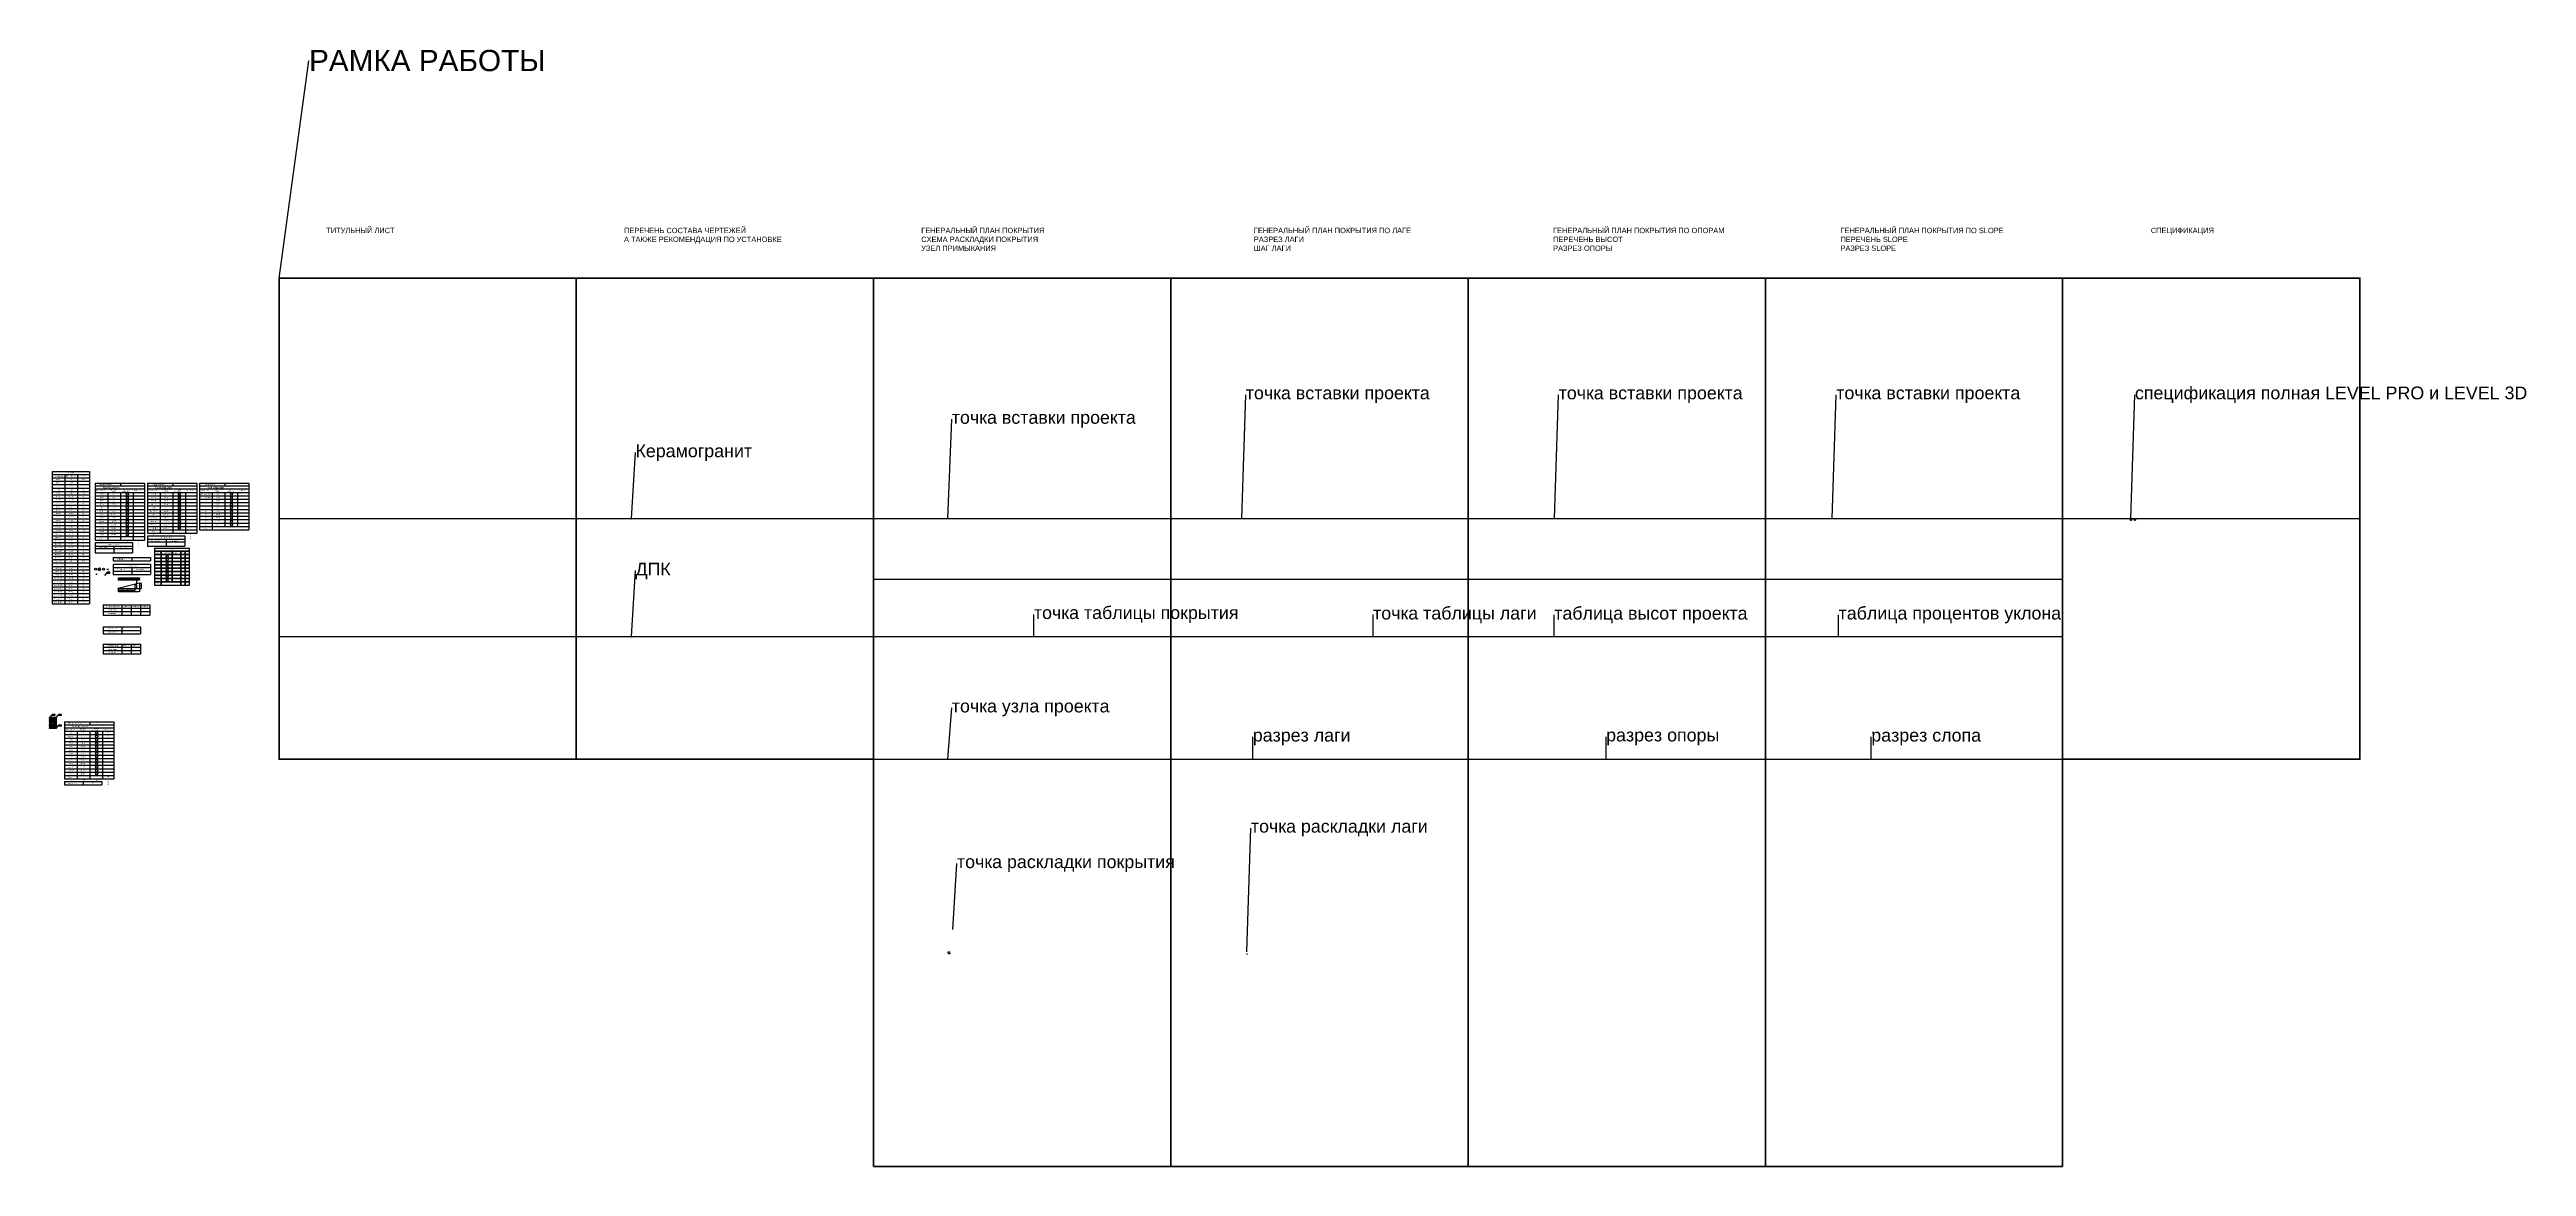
# Model space of a CAD drawing. Header units: millimetres. Extents: x -100 to 1164096, y -205848 to 318871.
import ezdxf
from ezdxf import colors
from ezdxf.entities.mleader import LeaderData, LeaderLine
from ezdxf.enums import TextEntityAlignment as Align
from ezdxf.math import Vec2, Vec3

# ---------------------------------------------------------------- set-up
doc = ezdxf.new("R2010")
doc.units = ezdxf.units.MM
doc.layers.add('_SG Support+', color=7, linetype='Continuous', plot=False)
for name, color, linetype in [('_SG_Support', 7, 'Continuous'), ('линии_высот', 4, 'Continuous'), ('областиvb', 52, 'Continuous'), ('опорыvb', 7, 'Continuous'), ('сеткаvb', 8, 'Continuous')]:
    doc.layers.add(name, color=color, linetype=linetype)
doc.layers.add('контур', color=1, linetype='Continuous', lineweight=50)
doc.styles.add('clk', font='', dxfattribs={"width": 0.9})
doc.styles.add('isocpeur', font='isocpeur.ttf')
doc.styles.get("Standard").update_dxf_attribs({"font": 'arial.ttf'})
doc.styles.get('clk').set_extended_font_data('GOST B')
doc.dimstyles.new('ISO-25', dxfattribs={"dimtxt": 2.5, "dimasz": 2.5, "dimexe": 1.25, "dimexo": 0.625, "dimtad": 1, "dimtxsty": 'Standard', "dimcen": 2.5, "dimadec": 0, "dimazin": 0, "dimtfac": 1, "dimtmove": 0, "dimatfit": 3, "dimfxl": 1, "dimarcsym": 0})

# ---------------------------------------------------------------- blocks, each defined once
blk = doc.blocks.new('*T24')
at = {"layer": '_SG_Support', "color": 0, "linetype": 'ByBlock', "lineweight": -2, "transparency": 16777216}
for p, q in [((0, 0), (143, 0)), ((0, 0), (0, -57)), ((143, 0), (143, -57)), ((0, -8), (143, -8)), ((0, -15), (143, -15)), ((0, -22), (143, -22)), ((0, -29), (143, -29)), ((0, -36), (143, -36)), ((0, -43), (143, -43)), ((0, -50), (143, -50)), ((0, -57), (143, -57)), ((14, -8), (14, -57)), ((120, -8), (120, -57))]:
    blk.add_line(p, q, dxfattribs=at)
at = {"layer": '_SG_Support', "color": 0, "transparency": 16777216}
for s, insert, char_height, width, attachment_point in [('№', (7, -12), 2.08, 12.49, 5), ('1', (7, -19), 2.08, 12.49, 5), ('2', (7, -26), 2.08, 12.49, 5), ('3', (7, -33), 2.08, 12.49, 5), ('4', (7, -40), 2.08, 12.49, 5), ('5', (7, -47), 2.08, 12.49, 5), ('6', (7, -54), 2.08, 12.49, 5), ('Ведомость чертежей основного комплекта', (72, -4), 2.78, 141.79, 5), ('{\\W0.9;\\C256;Генеральный план чистового покрытия на отметке +()}', (67, -26), 2.08, 104.78, 5), ('{\\W0.9;\\C256;План установки и монтажа корректоров уклона}', (67, -47), 2.08, 104.78, 5), ('{\\W0.9;\\C256;План установки и монтажа регулируемых опор}', (67, -40), 2.08, 104.78, 5), ('{\\W0.9;\\C256;План установки и монтажа алюминиевых лаг }', (67, -33), 2.08, 104.78, 5), ('{\\W0.9;\\C256;Спецификация поставляемых материалов}', (67, -54), 2.08, 104.78, 5), ('Наименование', (67, -12), 2.08, 104.78, 5), ('{\\W0.9;\\C256;Общие данные}', (67, -19), 2.08, 104.78, 5), ('Масштаб', (132, -12), 2.08, 21.74, 5), ('М 1:()', (132, -23), 2.08, 21.74, 2), ('М 1:()', (132, -30), 2.08, 21.74, 2), ('М 1:()', (132, -37), 2.08, 21.74, 2), ('М 1:()', (132, -44), 2.08, 21.74, 2)]:
    blk.add_mtext(s, dxfattribs=dict(at, insert=insert, char_height=char_height, width=width, attachment_point=attachment_point))
blk = doc.blocks.new('*T25')
at = {"layer": '_SG_Support', "color": 0, "linetype": 'ByBlock', "lineweight": -2, "transparency": 16777216}
for p, q in [((0, 0), (181, 0)), ((0, 0), (0, -44)), ((181, 0), (181, -44)), ((0, -8), (181, -8)), ((0, -15), (181, -15)), ((0, -22), (181, -22)), ((0, -29), (181, -29)), ((0, -37), (181, -37)), ((0, -44), (181, -44)), ((51, -8), (51, -44)), ((158, -8), (158, -44))]:
    blk.add_line(p, q, dxfattribs=at)
at = {"layer": '_SG_Support', "color": 0, "transparency": 16777216, "attachment_point": 5}
for s, insert, char_height, width in [('ТУ 2291-001-17621611-2014', (26, -41), 2.08, 49.99), ('ГОСТ Р 57141-2016', (26, -26), 2.08, 49.99), ('СП 17.13330.2017 ', (26, -19), 2.08, 49.99), ('ГОСТ 22233-2018', (26, -33), 2.08, 49.99), ('Обозначение', (26, -12), 2.08, 49.99), ('Ведомость ссылочных и прилагаемых документов', (90, -4), 2.78, 179.29), ('{\\W0.9;\\C256;Профили прессованные из алюминиевых сплавов для ограждающих конструкций}', (104, -33), 2.08, 104.78), ('{\\W0.9;\\C256;Регулируемые опоры LEVEL, серийный выпуск}', (104, -41), 2.08, 104.78), ('{\\W0.9;\\C256;Плиты керамические (керамогранитные)}', (104, -26), 2.08, 104.78), ('Наименование', (104, -12), 2.08, 104.78), ('{\\W0.9;\\C256;Кровли}', (104, -19), 2.08, 104.78), ('Примечание', (169, -12), 2.08, 21.74)]:
    blk.add_mtext(s, dxfattribs=dict(at, insert=insert, char_height=char_height, width=width))
blk = doc.blocks.new('*T26')
at = {"layer": '_SG_Support', "color": 0, "linetype": 'ByBlock', "lineweight": -2, "transparency": 16777216}
for p, q in [((0, 0), (181, 0)), ((0, 0), (0, -44)), ((181, 0), (181, -44)), ((0, -8), (181, -8)), ((0, -15), (181, -15)), ((0, -22), (181, -22)), ((0, -30), (181, -30)), ((0, -37), (181, -37)), ((0, -44), (181, -44)), ((51, -8), (51, -44)), ((158, -8), (158, -44))]:
    blk.add_line(p, q, dxfattribs=at)
at = {"layer": '_SG_Support', "color": 0, "transparency": 16777216, "attachment_point": 5}
for s, insert, char_height, width in [('ТУ 2291-001-17621611-2014', (26, -41), 2.08, 49.99), ('ГОСТ Р  59555 -2021', (26, -26), 2.08, 49.99), ('СП 17.13330.2017 ', (26, -19), 2.08, 49.99), ('ГОСТ 22233-2018', (26, -34), 2.08, 49.99), ('Обозначение', (26, -12), 2.08, 49.99), ('Ведомость ссылочных и прилагаемых документов', (90, -4), 2.78, 179.29), ('{\\W0.9;\\C256;Профили прессованные из алюминиевых сплавов для ограждающих конструкций}', (104, -34), 2.08, 104.78), ('{\\W0.9;\\C256;Изделия профильный из древесно-полимерного композита}', (104, -26), 2.08, 104.78), ('{\\W0.9;\\C256;Регулируемые опоры LEVEL, серийный выпуск}', (104, -41), 2.08, 104.78), ('Наименование', (104, -12), 2.08, 104.78), ('{\\W0.9;\\C256;Кровли}', (104, -19), 2.08, 104.78), ('Примечание', (169, -12), 2.08, 21.74)]:
    blk.add_mtext(s, dxfattribs=dict(at, insert=insert, char_height=char_height, width=width))
blk = doc.blocks.new('*D29')
at = {"layer": '_SG_Support', "color": 0, "lineweight": -2, "transparency": 16777216}
for p, q in [((422075, -105089), (422075, -105089)), ((422075, -105689), (422075, -105689)), ((422076, -105189), (422076, -105589))]:
    blk.add_line(p, q, dxfattribs=at)
at = {"layer": '_SG_Support', "color": 0, "transparency": 16777216}
for points in [[(422059, -105189), (422092, -105189), (422076, -105089)], [(422059, -105589), (422092, -105589), (422076, -105689)]]:
    blk.add_solid(points, dxfattribs=at)
at = {"layer": 'Defpoints', "color": 0, "transparency": 16777216}
for p in [(422076, -105089), (422076, -105689), (422076, -105689)]:
    blk.add_point(p, dxfattribs=at)
at = {"layer": '_SG_Support', "color": 0, "transparency": 16777216, "insert": (421999, -105389), "char_height": 150, "attachment_point": 5, "rotation": 90}
blk.add_mtext('600', dxfattribs=at)
blk = doc.blocks.new('*D30')
at = {"layer": '_SG_Support', "color": 0, "lineweight": -2, "transparency": 16777216}
for p, q in [((422076, -105088), (422076, -105088)), ((422176, -105089), (422876, -105089)), ((422976, -105088), (422976, -105088))]:
    blk.add_line(p, q, dxfattribs=at)
at = {"layer": '_SG_Support', "color": 0, "transparency": 16777216}
for points in [[(422176, -105072), (422176, -105106), (422076, -105089)], [(422876, -105072), (422876, -105106), (422976, -105089)]]:
    blk.add_solid(points, dxfattribs=at)
at = {"layer": 'Defpoints', "color": 0, "transparency": 16777216}
for p in [(422076, -105089), (422976, -105089), (422976, -105089)]:
    blk.add_point(p, dxfattribs=at)
at = {"layer": '_SG_Support', "color": 0, "transparency": 16777216, "insert": (422526, -105012), "char_height": 150, "attachment_point": 5}
blk.add_mtext('900', dxfattribs=at)
blk = doc.blocks.new('*D31')
at = {"layer": '_SG_Support', "color": 0, "lineweight": -2, "transparency": 16777216}
for p, q in [((422525, -105689), (422525, -105689)), ((422525, -106289), (422525, -106289)), ((422526, -105789), (422526, -106189))]:
    blk.add_line(p, q, dxfattribs=at)
at = {"layer": '_SG_Support', "color": 0, "transparency": 16777216}
for points in [[(422509, -105789), (422542, -105789), (422526, -105689)], [(422509, -106189), (422542, -106189), (422526, -106289)]]:
    blk.add_solid(points, dxfattribs=at)
at = {"layer": 'Defpoints', "color": 0, "transparency": 16777216}
for p in [(422526, -105689), (422526, -106289), (422526, -106289)]:
    blk.add_point(p, dxfattribs=at)
at = {"layer": '_SG_Support', "color": 0, "transparency": 16777216, "insert": (422449, -105989), "char_height": 150, "attachment_point": 5, "rotation": 90}
blk.add_mtext('600', dxfattribs=at)
blk = doc.blocks.new('*D32')
at = {"layer": '_SG_Support', "color": 0, "lineweight": -2, "transparency": 16777216}
for p, q in [((422526, -105633), (422526, -105690)), ((422626, -105689), (423326, -105689)), ((423426, -105633), (423426, -105690))]:
    blk.add_line(p, q, dxfattribs=at)
at = {"layer": '_SG_Support', "color": 0, "transparency": 16777216}
for points in [[(422626, -105672), (422626, -105706), (422526, -105689)], [(423326, -105672), (423326, -105706), (423426, -105689)]]:
    blk.add_solid(points, dxfattribs=at)
at = {"layer": 'Defpoints', "color": 0, "transparency": 16777216}
for p in [(422526, -105633), (423426, -105633), (423426, -105689)]:
    blk.add_point(p, dxfattribs=at)
at = {"layer": '_SG_Support', "color": 0, "transparency": 16777216, "insert": (422976, -105612), "char_height": 150, "attachment_point": 5}
blk.add_mtext('900', dxfattribs=at)
blk = doc.blocks.new('*D33')
at = {"layer": '_SG_Support', "color": 0, "lineweight": -2, "transparency": 16777216}
for p, q in [((562651, -105709), (562650, -105709)), ((562651, -106309), (562650, -106309)), ((562652, -105809), (562652, -106209))]:
    blk.add_line(p, q, dxfattribs=at)
at = {"layer": '_SG_Support', "color": 0, "transparency": 16777216}
for points in [[(562635, -105809), (562668, -105809), (562652, -105709)], [(562635, -106209), (562668, -106209), (562652, -106309)]]:
    blk.add_solid(points, dxfattribs=at)
at = {"layer": 'Defpoints', "color": 0, "transparency": 16777216}
for p in [(562652, -105709), (562652, -106309), (562652, -106309)]:
    blk.add_point(p, dxfattribs=at)
at = {"layer": '_SG_Support', "color": 0, "transparency": 16777216, "insert": (562574, -106009), "char_height": 150, "attachment_point": 5, "rotation": 90}
blk.add_mtext('600', dxfattribs=at)
blk = doc.blocks.new('*T34')
at = {"layer": '_SG_Support', "color": 0, "linetype": 'ByBlock', "lineweight": -2, "transparency": 16777216}
for p, q in [((0, 0), (309, 0)), ((0, 0), (0, -767)), ((309, 0), (309, -767)), ((0, -11), (309, -11)), ((0, -20), (309, -20)), ((0, -37), (309, -37)), ((0, -53), (309, -53)), ((0, -89), (309, -89)), ((0, -106), (309, -106)), ((0, -127), (309, -127)), ((0, -149), (309, -149)), ((0, -170), (309, -170)), ((0, -192), (309, -192)), ((0, -214), (309, -214)), ((0, -235), (309, -235)), ((0, -257), (309, -257)), ((0, -279), (309, -279)), ((0, -300), (309, -300)), ((0, -322), (309, -322)), ((0, -344), (309, -344)), ((0, -360), (309, -360)), ((0, -376), (309, -376)), ((0, -405), (309, -405)), ((0, -442), (309, -442)), ((0, -458), (309, -458)), ((0, -474), (309, -474)), ((0, -491), (309, -491)), ((0, -507), (309, -507)), ((0, -528), (309, -528)), ((0, -549), (309, -549)), ((0, -570), (309, -570)), ((0, -592), (309, -592)), ((0, -613), (309, -613)), ((0, -634), (309, -634)), ((0, -663), (309, -663)), ((0, -684), (309, -684)), ((0, -712), (309, -712)), ((0, -739), (309, -739)), ((0, -767), (309, -767)), ((45, -11), (45, -767)), ((122, -11), (122, -767)), ((199, -11), (199, -767)), ((225, -11), (225, -767)), ((251, -11), (251, -767)), ((276, -11), (276, -767))]:
    blk.add_line(p, q, dxfattribs=at)
at = {"layer": '_SG_Support', "color": 0, "transparency": 16777216, "attachment_point": 5}
for s, insert, char_height, width in [('Level LINE LITE', (22, -560), 4.5, 44.6), ('Level LINE LITE', (22, -581), 4.5, 44.6), ('Level PLATE 90', (22, -753), 4.5, 44.6), ('Level LASTRA SOFT', (22, -391), 4.5, 44.6), ('Level SLOPE 2%', (22, -450), 4.5, 44.6), ('Level SLOPE 3%', (22, -466), 4.5, 44.6), ('Level LINE STANDARD', (22, -517), 4.5, 44.6), ('Level LINE STANDARD', (22, -539), 4.5, 44.6), ('Level PLATE', (22, -698), 4.5, 44.6), ('Level PLATE BEND', (22, -725), 4.5, 44.6), ('LOW 12 мм', (22, -28), 4.5, 44.6), ('LOW 20 мм', (22, -45), 4.5, 44.6), ('Level PRO 145-240 мм', (22, -225), 4.5, 44.6), ('Level PRO 160-270 мм', (22, -246), 4.5, 44.6), ('Level PRO 235-340 мм', (22, -268), 4.5, 44.6), ('Level PRO 235-400 мм', (22, -290), 4.5, 44.6), ('Level PRO 315-530 мм', (22, -311), 4.5, 44.6), ('Level PRO 390-660 мм', (22, -333), 4.5, 44.6), ('LEVEL TILE SOFT', (22, -423), 4.5, 44.6), ('Level LOW DISK', (22, -71), 4.5, 44.6), ('Level LOW SLOPE 1% ', (22, -97), 4.5, 44.6), ('Level RING', (22, -482), 4.5, 44.6), ('Level PRO 25-35 мм', (22, -116), 4.5, 44.6), ('Level PRO 35-50 мм', (22, -138), 4.5, 44.6), ('Level PRO 50-80 мм', (22, -160), 4.5, 44.6), ('Level PRO 80-140 мм', (22, -181), 4.5, 44.6), ('Level PRO 95-155 мм', (22, -203), 4.5, 44.6), ('Level TOP', (22, -352), 4.5, 44.6), ('Level CLIP', (22, -368), 4.5, 44.6), ('Level LINE FRAME', (22, -602), 4.5, 44.6), ('Level LINE FRAME', (22, -623), 4.5, 44.6), ('Level LINE FLAT', (22, -648), 4.5, 44.6), ('Level LINE STEP', (22, -673), 4.5, 44.6), ('Level FIX', (22, -499), 4.5, 44.6), ('Марка', (22, -16), 3, 44.6), ('Изображение', (84, -16), 3, 76.85), ('Монтажная облегченная^Jалюминиевая лага 3 метра', (161, -560), 4.5, 76.65), ('Монтажная облегченная^Jалюминиевая лага 4 метра', (161, -581), 4.5, 76.65), ('Конструкционная^Jалюминиевая лага 3 метра', (161, -602), 4.5, 76.65), ('Конструкционная^Jалюминиевая лага 4 метра', (161, -623), 4.5, 76.65), ('Конструкционная облегченная^Jалюминиевая лага 3 метра ', (161, -648), 4.5, 76.65), ('Монтажная алюминиевая лага^J3 метра', (161, -517), 4.5, 76.65), ('Монтажная алюминиевая лага^J4 метра', (161, -539), 4.5, 76.65), ('Доборный диск 2,5 мм\\Pк нерегулируемой опоре ', (161, -71), 4.5, 76.65), ('Корректор уклона 1%^Jк нерегулируемой опоре', (161, -97), 4.5, 76.65), ('Сгибаемая стальная  крепежная пластина для^J конструкционной алюминиевой лаги LINE', (161, -725), 4.5, 76.65), ('Угловая стальная  крепежная пластина для^J конструкционной алюминиевой лаги LINE', (161, -753), 4.5, 76.65), ('Корректор уклона на 2% ', (161, -450), 4.5, 76.65), ('Корректор уклона на 3% ', (161, -466), 4.5, 76.65), ('Стальная крепежная пластина для^J конструкционной алюминиевой лаги LINE', (161, -698), 4.5, 76.65), ('Нерегулируемая опора ', (161, -28), 4.5, 76.65), ('Нерегулируемая опора ', (161, -45), 4.5, 76.65), ('Держатель-клипса для алюминиевой лаги', (161, -368), 4.5, 76.65), ('Крепление для плитки^Jиз прорезиненного пластика^J(крепление на опору)', (161, -391), 4.5, 76.65), ('Крепление для плитки\\Pиз прорезиненного пластика\\P(крепление на алюминиевую лагу)', (161, -423), 4.5, 76.65), ('{\\fISOCPEUR|b0|i0|c204|p34;\\H1.66667x;Регулируемая опора}', (161, -116), 4.5, 76.65), ('{\\fISOCPEUR|b0|i0|c204|p34;\\H1.66667x;Регулируемая опора}', (161, -138), 4.5, 76.65), ('{\\fISOCPEUR|b0|i0|c204|p34;\\H1.66667x;Регулируемая опора}', (161, -160), 4.5, 76.65), ('{\\fISOCPEUR|b0|i0|c204|p34;\\H1.66667x;Регулируемая опора}', (161, -181), 4.5, 76.65), ('{\\fISOCPEUR|b0|i0|c204|p34;\\H1.66667x;Регулируемая опора}', (161, -203), 4.5, 76.65), ('{\\fISOCPEUR|b0|i0|c204|p34;\\H1.66667x;Регулируемая опора}', (161, -225), 4.5, 76.65), ('{\\fISOCPEUR|b0|i0|c204|p34;\\H1.66667x;Регулируемая опора}', (161, -246), 4.5, 76.65), ('{\\fISOCPEUR|b0|i0|c204|p34;\\H1.66667x;Регулируемая опора}', (161, -268), 4.5, 76.65), ('{\\fISOCPEUR|b0|i0|c204|p34;\\H1.66667x;Регулируемая опора}', (161, -290), 4.5, 76.65), ('{\\fISOCPEUR|b0|i0|c204|p34;\\H1.66667x;Регулируемая опора}', (161, -311), 4.5, 76.65), ('{\\fISOCPEUR|b0|i0|c204|p34;\\H1.66667x;Регулируемая опора}', (161, -333), 4.5, 76.65), ('Фиксатор для плитки^J(комплект из 4 штук)', (161, -499), 4.5, 76.65), ('Держатель для лаги', (161, -352), 4.5, 76.65), ('Стопорное кольцо', (161, -482), 4.5, 76.65), ('Алюминиевый фиксирующий^Jпрофиль', (161, -673), 4.5, 76.65), ('{\\fISOCPEUR|b0|i0|c204|p34;Наименование}', (161, -16), 3, 76.65), ('Масса 1 шт, грамм', (212, -16), 3, 25.28), ('1162', (212, -311), 4, 25.28), ('1402', (212, -333), 4, 25.28), ('1821', (212, -517), 4, 25.28), ('2428', (212, -539), 4, 25.28), ('1326', (212, -560), 4, 25.28), ('1768', (212, -581), 4, 25.28), ('2643', (212, -602), 4, 25.28), ('3524', (212, -623), 4, 25.28), ('1731', (212, -648), 4, 25.28), ('100', (212, -45), 4, 25.28), ('185', (212, -116), 4, 25.28), ('277', (212, -138), 4, 25.28), ('300', (212, -160), 4, 25.28), ('442', (212, -181), 4, 25.28), ('466', (212, -203), 4, 25.28), ('632', (212, -225), 4, 25.28), ('682', (212, -246), 4, 25.28), ('848', (212, -268), 4, 25.28), ('922', (212, -290), 4, 25.28), ('90', (212, -28), 4, 25.28), ('28', (212, -71), 4, 25.28), ('34', (212, -97), 4, 25.28), ('37', (212, -352), 4, 25.28), ('21', (212, -368), 4, 25.28), ('67', (212, -391), 4, 25.28), ('33', (212, -423), 4, 25.28), ('88', (212, -450), 4, 25.28), ('95', (212, -466), 4, 25.28), ('31', (212, -482), 4, 25.28), ('1.3', (212, -499), 4, 25.28), ('37', (212, -698), 4, 25.28), ('35', (212, -725), 4, 25.28), ('36', (212, -753), 4, 25.28), ('?', (212, -673), 4, 25.28), ('Кол-во, шт.', (238, -16), 3, 25.28), ('Масса, кг.', (264, -16), 3, 25.28), ('{\\fISOCPEUR|b0|i0|c204|p34;Примечание}', (293, -16), 3, 32.11)]:
    blk.add_mtext(s, dxfattribs=dict(at, insert=insert, char_height=char_height, width=width))
blk = doc.blocks.new('*T35')
at = {"layer": '_SG_Support', "color": 0, "linetype": 'ByBlock', "lineweight": -2, "transparency": 16777216}
for p, q in [((0, 0), (381, 0)), ((0, 0), (0, -767)), ((381, 0), (381, -767)), ((0, -11), (381, -11)), ((0, -20), (381, -20)), ((0, -29), (381, -29)), ((0, -45), (381, -45)), ((0, -61), (381, -61)), ((0, -70), (381, -70)), ((0, -86), (381, -86)), ((0, -101), (381, -101)), ((0, -116), (381, -116)), ((0, -133), (381, -133)), ((0, -148), (381, -148)), ((0, -163), (381, -163)), ((0, -179), (381, -179)), ((0, -195), (381, -195)), ((0, -210), (381, -210)), ((0, -226), (381, -226)), ((0, -243), (381, -243)), ((0, -258), (381, -258)), ((0, -273), (381, -273)), ((0, -289), (381, -289)), ((0, -306), (381, -306)), ((0, -322), (381, -322)), ((0, -337), (381, -337)), ((0, -352), (381, -352)), ((0, -369), (381, -369)), ((0, -385), (381, -385)), ((0, -400), (381, -400)), ((0, -415), (381, -415)), ((0, -432), (381, -432)), ((0, -448), (381, -448)), ((0, -464), (381, -464)), ((0, -480), (381, -480)), ((0, -495), (381, -495)), ((0, -511), (381, -511)), ((0, -527), (381, -527)), ((0, -544), (381, -544)), ((0, -559), (381, -559)), ((0, -574), (381, -574)), ((0, -590), (381, -590)), ((0, -607), (381, -607)), ((0, -623), (381, -623)), ((0, -639), (381, -639)), ((0, -655), (381, -655)), ((0, -670), (381, -670)), ((0, -686), (381, -686)), ((0, -703), (381, -703)), ((0, -719), (381, -719)), ((0, -735), (381, -735)), ((0, -752), (381, -752)), ((0, -767), (381, -767)), ((64, -11), (64, -20)), ((64, -29), (64, -61)), ((64, -70), (64, -101)), ((64, -116), (64, -148)), ((64, -163), (64, -195)), ((64, -210), (64, -258)), ((64, -273), (64, -337)), ((64, -352), (64, -400)), ((64, -415), (64, -480)), ((64, -495), (64, -559)), ((64, -574), (64, -655)), ((64, -670), (64, -767)), ((127, -11), (127, -20)), ((127, -29), (127, -61)), ((127, -70), (127, -101)), ((127, -116), (127, -148)), ((127, -163), (127, -195)), ((127, -210), (127, -258)), ((127, -273), (127, -337)), ((127, -352), (127, -400)), ((127, -415), (127, -480)), ((127, -495), (127, -559)), ((127, -574), (127, -655)), ((127, -670), (127, -767)), ((190, -11), (190, -20)), ((190, -29), (190, -61)), ((190, -70), (190, -101)), ((190, -116), (190, -148)), ((190, -163), (190, -195)), ((190, -210), (190, -258)), ((190, -273), (190, -337)), ((190, -352), (190, -400)), ((190, -415), (190, -480)), ((190, -495), (190, -559)), ((190, -574), (190, -655)), ((190, -670), (190, -767)), ((254, -11), (254, -20)), ((254, -29), (254, -61)), ((254, -70), (254, -101)), ((254, -116), (254, -148)), ((254, -163), (254, -195)), ((254, -210), (254, -258)), ((254, -273), (254, -337)), ((254, -352), (254, -400)), ((254, -415), (254, -480)), ((254, -495), (254, -559)), ((254, -574), (254, -655)), ((254, -670), (254, -767)), ((318, -11), (318, -20)), ((318, -29), (318, -61)), ((318, -70), (318, -101)), ((318, -116), (318, -148)), ((318, -163), (318, -195)), ((318, -210), (318, -258)), ((318, -273), (318, -337)), ((318, -352), (318, -400)), ((318, -415), (318, -480)), ((318, -495), (318, -559)), ((318, -574), (318, -655)), ((318, -670), (318, -767))]:
    blk.add_line(p, q, dxfattribs=at)
at = {"layer": '_SG_Support', "color": 0, "transparency": 16777216}
for s, insert, char_height, width, attachment_point in [('Level PRO 25-35 мм', (2, -24), 4.5, 378, 4), ('Level PRO 35-50 мм', (2, -65), 4.5, 378, 4), ('Level PRO 50-80 мм', (2, -109), 4.5, 378, 4), ('Level PRO 80-140 мм', (2, -156), 4.5, 378, 4), ('Level PRO 95-155 мм', (2, -202), 4.5, 378, 4), ('Level PRO 145-240 мм', (2, -265), 4.5, 378, 4), ('Level PRO 160-270 мм', (2, -345), 4.5, 378, 4), ('Level PRO 235-340 мм', (2, -408), 4.5, 378, 4), ('Level PRO 235-400 мм', (2, -487), 4.5, 378, 4), ('Level PRO 315-530 мм', (2, -567), 4.5, 378, 4), ('Level PRO 390-660 мм', (2, -662), 4.5, 378, 4), ('Down-XS', (32, -53), 4.5, 60.5, 5), ('Down-S', (32, -94), 4.5, 60.5, 5), ('Down-М', (32, -140), 4.5, 60.5, 5), ('Down-L', (32, -187), 4.5, 60.5, 5), ('Down-М', (32, -250), 4.5, 60.5, 5), ('Down-М', (32, -330), 4.5, 60.5, 5), ('Down-L', (32, -393), 4.5, 60.5, 5), ('Down-L', (32, -472), 4.5, 60.5, 5), ('Down-L', (32, -551), 4.5, 60.5, 5), ('Down-L', (32, -647), 4.5, 60.5, 5), ('Down-L', (32, -759), 4.5, 60.5, 5), ('Up-XS', (32, -37), 4.5, 60.5, 5), (' Mid-M', (32, -234), 4.5, 60.5, 5), (' Mid-M', (32, -297), 4.5, 60.5, 5), (' Mid-M', (32, -314), 4.5, 60.5, 5), (' Mid-M', (32, -456), 4.5, 60.5, 5), ('Up-S', (32, -78), 4.5, 60.5, 5), ('Up-М', (32, -125), 4.5, 60.5, 5), ('Up-L', (32, -171), 4.5, 60.5, 5), ('Up-М', (32, -218), 4.5, 60.5, 5), ('Up-М', (32, -281), 4.5, 60.5, 5), ('Up-L', (32, -360), 4.5, 60.5, 5), (' Mid-X', (32, -377), 4.5, 60.5, 5), ('Up-L', (32, -424), 4.5, 60.5, 5), (' Mid-X', (32, -440), 4.5, 60.5, 5), ('Up-L', (32, -503), 4.5, 60.5, 5), (' Mid-X', (32, -519), 4.5, 60.5, 5), (' Mid-X', (32, -536), 4.5, 60.5, 5), ('Up-L', (32, -582), 4.5, 60.5, 5), (' Mid-X', (32, -599), 4.5, 60.5, 5), (' Mid-X', (32, -615), 4.5, 60.5, 5), (' Mid-X', (32, -631), 4.5, 60.5, 5), ('Up-L', (32, -678), 4.5, 60.5, 5), (' Mid-X', (32, -694), 4.5, 60.5, 5), (' Mid-X', (32, -711), 4.5, 60.5, 5), (' Mid-X', (32, -727), 4.5, 60.5, 5), (' Mid-X', (32, -743), 4.5, 60.5, 5), ('Марка', (32, -16), 2.5, 63.1, 5), ('Основание опоры ', (95, -53), 4.5, 60.5, 5), ('Основание опоры ', (95, -94), 4.5, 60.5, 5), ('Основание опоры ', (95, -140), 4.5, 60.5, 5), ('Основание опоры ', (95, -187), 4.5, 60.5, 5), ('Основание опоры ', (95, -250), 4.5, 60.5, 5), ('Основание опоры ', (95, -330), 4.5, 60.5, 5), ('Основание опоры ', (95, -393), 4.5, 60.5, 5), ('Основание опоры ', (95, -472), 4.5, 60.5, 5), ('Основание опоры ', (95, -551), 4.5, 60.5, 5), ('Основание опоры ', (95, -647), 4.5, 60.5, 5), ('Основание опоры ', (95, -759), 4.5, 60.5, 5), ('Вершина опоры ', (95, -37), 4.5, 60.5, 5), ('Вершина опоры ', (95, -78), 4.5, 60.5, 5), ('Вершина опоры ', (95, -125), 4.5, 60.5, 5), ('Вершина опоры ', (95, -171), 4.5, 60.5, 5), ('Вершина опоры ', (95, -218), 4.5, 60.5, 5), ('Вершина опоры ', (95, -281), 4.5, 60.5, 5), ('Вершина опоры ', (95, -360), 4.5, 60.5, 5), ('Вершина опоры ', (95, -424), 4.5, 60.5, 5), ('Вершина опоры ', (95, -503), 4.5, 60.5, 5), ('Вершина опоры ', (95, -582), 4.5, 60.5, 5), ('Вершина опоры ', (95, -678), 4.5, 60.5, 5), ('Удлинительная муфта', (95, -234), 4.5, 60.5, 5), ('Удлинительная муфта', (95, -297), 4.5, 60.5, 5), ('Удлинительная муфта', (95, -314), 4.5, 60.5, 5), ('Удлинительная муфта', (95, -377), 4.5, 60.5, 5), ('Удлинительная муфта', (95, -440), 4.5, 60.5, 5), ('Удлинительная муфта', (95, -456), 4.5, 60.5, 5), ('Удлинительная муфта', (95, -519), 4.5, 60.5, 5), ('Удлинительная муфта', (95, -536), 4.5, 60.5, 5), ('Удлинительная муфта', (95, -599), 4.5, 60.5, 5), ('Удлинительная муфта', (95, -615), 4.5, 60.5, 5), ('Удлинительная муфта', (95, -631), 4.5, 60.5, 5), ('Удлинительная муфта', (95, -694), 4.5, 60.5, 5), ('Удлинительная муфта', (95, -711), 4.5, 60.5, 5), ('Удлинительная муфта', (95, -727), 4.5, 60.5, 5), ('Удлинительная муфта', (95, -743), 4.5, 60.5, 5), ('{\\fISOCPEUR|b0|i0|c204|p34;Наименование}', (95, -16), 2.5, 63.1, 5), ('Состав комплектующих регулируемых опор', (190, -6), 6, 378, 5), ('Масса 1 шт, гр.', (159, -16), 2.5, 63.1, 5), ('100', (159, -37), 4.5, 60.5, 5), ('172', (159, -78), 4.5, 60.5, 5), ('105', (159, -94), 4.5, 60.5, 5), ('185', (159, -125), 4.5, 60.5, 5), ('115', (159, -140), 4.5, 60.5, 5), ('275', (159, -171), 4.5, 60.5, 5), ('167', (159, -187), 4.5, 60.5, 5), ('185', (159, -218), 4.5, 60.5, 5), ('166', (159, -234), 4.5, 60.5, 5), ('115', (159, -250), 4.5, 60.5, 5), ('185', (159, -281), 4.5, 60.5, 5), ('166', (159, -297), 4.5, 60.5, 5), ('166', (159, -314), 4.5, 60.5, 5), ('115', (159, -330), 4.5, 60.5, 5), ('275', (159, -360), 4.5, 60.5, 5), ('240', (159, -377), 4.5, 60.5, 5), ('167', (159, -393), 4.5, 60.5, 5), ('275', (159, -424), 4.5, 60.5, 5), ('240', (159, -440), 4.5, 60.5, 5), ('166', (159, -456), 4.5, 60.5, 5), ('167', (159, -472), 4.5, 60.5, 5), ('275', (159, -503), 4.5, 60.5, 5), ('240', (159, -519), 4.5, 60.5, 5), ('240', (159, -536), 4.5, 60.5, 5), ('167', (159, -551), 4.5, 60.5, 5), ('275', (159, -582), 4.5, 60.5, 5), ('240', (159, -599), 4.5, 60.5, 5), ('240', (159, -615), 4.5, 60.5, 5), ('240', (159, -631), 4.5, 60.5, 5), ('167', (159, -647), 4.5, 60.5, 5), ('275', (159, -678), 4.5, 60.5, 5), ('240', (159, -694), 4.5, 60.5, 5), ('240', (159, -711), 4.5, 60.5, 5), ('240', (159, -727), 4.5, 60.5, 5), ('240', (159, -743), 4.5, 60.5, 5), ('167', (159, -759), 4.5, 60.5, 5), ('85', (159, -53), 4.5, 60.5, 5), ('Кол-во, шт.', (222, -16), 2.5, 63.1, 5), ('Масса, кг.', (286, -16), 2.5, 63.1, 5), ('{\\fISOCPEUR|b0|i0|c204|p34;Примечание}', (349, -16), 2.5, 63.1, 5)]:
    blk.add_mtext(s, dxfattribs=dict(at, insert=insert, char_height=char_height, width=width, attachment_point=attachment_point))
blk = doc.blocks.new('*T36')
at = {"layer": '_SG_Support', "color": 0, "linetype": 'ByBlock', "lineweight": -2, "transparency": 16777216}
for p, q in [((0, 0), (381, 0)), ((0, 0), (0, -612)), ((381, 0), (381, -612)), ((0, -11), (381, -11)), ((0, -20), (381, -20)), ((0, -29), (381, -29)), ((0, -45), (381, -45)), ((0, -61), (381, -61)), ((0, -76), (381, -76)), ((0, -92), (381, -92)), ((0, -107), (381, -107)), ((0, -123), (381, -123)), ((0, -139), (381, -139)), ((0, -154), (381, -154)), ((0, -169), (381, -169)), ((0, -186), (381, -186)), ((0, -202), (381, -202)), ((0, -217), (381, -217)), ((0, -232), (381, -232)), ((0, -249), (381, -249)), ((0, -265), (381, -265)), ((0, -280), (381, -280)), ((0, -295), (381, -295)), ((0, -312), (381, -312)), ((0, -328), (381, -328)), ((0, -343), (381, -343)), ((0, -359), (381, -359)), ((0, -375), (381, -375)), ((0, -391), (381, -391)), ((0, -407), (381, -407)), ((0, -423), (381, -423)), ((0, -438), (381, -438)), ((0, -454), (381, -454)), ((0, -470), (381, -470)), ((0, -486), (381, -486)), ((0, -501), (381, -501)), ((0, -517), (381, -517)), ((0, -534), (381, -534)), ((0, -549), (381, -549)), ((0, -564), (381, -564)), ((0, -580), (381, -580)), ((0, -597), (381, -597)), ((0, -612), (381, -612)), ((64, -11), (64, -20)), ((64, -29), (64, -61)), ((64, -76), (64, -107)), ((64, -123), (64, -154)), ((64, -169), (64, -217)), ((64, -232), (64, -280)), ((64, -295), (64, -343)), ((64, -359), (64, -423)), ((64, -438), (64, -486)), ((64, -501), (64, -549)), ((64, -564), (64, -612)), ((127, -11), (127, -20)), ((127, -29), (127, -61)), ((127, -76), (127, -107)), ((127, -123), (127, -154)), ((127, -169), (127, -217)), ((127, -232), (127, -280)), ((127, -295), (127, -343)), ((127, -359), (127, -423)), ((127, -438), (127, -486)), ((127, -501), (127, -549)), ((127, -564), (127, -612)), ((190, -11), (190, -20)), ((190, -29), (190, -61)), ((190, -76), (190, -107)), ((190, -123), (190, -154)), ((190, -169), (190, -217)), ((190, -232), (190, -280)), ((190, -295), (190, -343)), ((190, -359), (190, -423)), ((190, -438), (190, -486)), ((190, -501), (190, -549)), ((190, -564), (190, -612)), ((254, -11), (254, -20)), ((254, -29), (254, -61)), ((254, -76), (254, -107)), ((254, -123), (254, -154)), ((254, -169), (254, -217)), ((254, -232), (254, -280)), ((254, -295), (254, -343)), ((254, -359), (254, -423)), ((254, -438), (254, -486)), ((254, -501), (254, -549)), ((254, -564), (254, -612)), ((318, -11), (318, -20)), ((318, -29), (318, -61)), ((318, -76), (318, -107)), ((318, -123), (318, -154)), ((318, -169), (318, -217)), ((318, -232), (318, -280)), ((318, -295), (318, -343)), ((318, -359), (318, -423)), ((318, -438), (318, -486)), ((318, -501), (318, -549)), ((318, -564), (318, -612))]:
    blk.add_line(p, q, dxfattribs=at)
at = {"layer": '_SG_Support', "color": 0, "transparency": 16777216}
for s, insert, char_height, width, attachment_point in [('Вершина опоры Up-M', (32, -77), 4.5, 60.5, 2), ('Вершина опоры Up-M', (32, -171), 4.5, 60.5, 2), ('Вершина опоры Up-M', (32, -234), 4.5, 60.5, 2), ('Вершина опоры Up-S', (32, -30), 4.5, 60.5, 2), ('Вершина опоры Up-L', (32, -124), 4.5, 60.5, 2), ('Вершина опоры Up-L', (32, -297), 4.5, 60.5, 2), ('Вершина опоры Up-L', (32, -360), 4.5, 60.5, 2), ('Вершина опоры Up-L', (32, -439), 4.5, 60.5, 2), ('Вершина опоры Up-L', (32, -502), 4.5, 60.5, 2), ('Вершина опоры Up-L', (32, -566), 4.5, 60.5, 2), ('Level 3D 35-50 мм', (2, -24), 4.5, 378, 4), ('Level 3D 50-80 мм', (2, -68), 4.5, 378, 4), ('Level 3D 80-140 мм', (2, -115), 4.5, 378, 4), ('Level 3D 95-155 мм', (2, -162), 4.5, 378, 4), ('Level 3D 145-240 мм', (2, -225), 4.5, 378, 4), ('Level 3D 160-270 мм', (2, -288), 4.5, 378, 4), ('Level 3D 235-340 мм', (2, -351), 4.5, 378, 4), ('Level 3D 235-400 мм', (2, -430), 4.5, 378, 4), ('Level 3D 315-530 мм', (2, -493), 4.5, 378, 4), ('Level 3D 390-660 мм', (2, -556), 4.5, 378, 4), ('Основание опоры Down-S', (32, -47), 4.5, 60.5, 2), ('Основание опоры Down-M', (32, -94), 4.5, 60.5, 2), ('Основание опоры Down-L', (32, -140), 4.5, 60.5, 2), ('Основание опоры Down-M', (32, -203), 4.5, 60.5, 2), ('Основание опоры Down-M', (32, -267), 4.5, 60.5, 2), ('Основание опоры Down-L', (32, -330), 4.5, 60.5, 2), ('Основание опоры Down-L', (32, -409), 4.5, 60.5, 2), ('Основание опоры Down-L', (32, -472), 4.5, 60.5, 2), ('Основание опоры Down-L', (32, -535), 4.5, 60.5, 2), ('Основание опоры Down-L', (32, -598), 4.5, 60.5, 2), ('Удлинительная муфта Mid-M X2', (32, -250), 4.5, 60.5, 2), ('Удлинительная муфта Mid-M', (32, -187), 4.5, 60.5, 2), ('Удлинительная муфта Mid-X ', (32, -313), 4.5, 60.5, 2), ('Удлинительная муфта Mid-X ', (32, -376), 4.5, 60.5, 2), ('Удлинительная муфта Mid-М', (32, -393), 4.5, 60.5, 2), ('Удлинительная муфта Mid-X X2', (32, -456), 4.5, 60.5, 2), ('Удлинительная муфта Mid-X X3', (32, -519), 4.5, 60.5, 2), ('Удлинительная муфта Mid-X X4', (32, -582), 4.5, 60.5, 2), ('Марка', (32, -16), 2.5, 63.1, 5), ('Состав комплектующих регулируемых опор с корректором уклона', (190, -6), 6, 378, 5), ('{\\fISOCPEUR|b0|i0|c204|p34;Наименование}', (95, -16), 2.5, 63.1, 5), ('Масса 1 шт, гр.', (159, -16), 2.5, 63.1, 5), ('Кол-во, шт.', (222, -16), 2.5, 63.1, 5), ('Масса, кг.', (286, -16), 2.5, 63.1, 5), ('{\\fISOCPEUR|b0|i0|c204|p34;Примечание}', (349, -16), 2.5, 63.1, 5)]:
    blk.add_mtext(s, dxfattribs=dict(at, insert=insert, char_height=char_height, width=width, attachment_point=attachment_point))
blk = doc.blocks.new('*T40')
at = {"layer": '_SG_Support', "color": 0, "linetype": 'ByBlock', "lineweight": -2, "transparency": 16777216}
for p, q in [((0, 0), (143, 0)), ((0, 0), (0, -57)), ((143, 0), (143, -57)), ((0, -8), (143, -8)), ((0, -15), (143, -15)), ((0, -22), (143, -22)), ((0, -29), (143, -29)), ((0, -36), (143, -36)), ((0, -43), (143, -43)), ((0, -50), (143, -50)), ((0, -57), (143, -57)), ((14, -8), (14, -57)), ((120, -8), (120, -57))]:
    blk.add_line(p, q, dxfattribs=at)
at = {"layer": '_SG_Support', "color": 0, "transparency": 16777216}
for s, insert, char_height, width, attachment_point in [('№', (7, -12), 2.08, 12.49, 5), ('1', (7, -19), 2.08, 12.49, 5), ('2', (7, -26), 2.08, 12.49, 5), ('3', (7, -33), 2.08, 12.49, 5), ('4', (7, -40), 2.08, 12.49, 5), ('5', (7, -47), 2.08, 12.49, 5), ('6', (7, -54), 2.08, 12.49, 5), ('Ведомость чертежей основного комплекта', (72, -4), 2.78, 141.79, 5), ('{\\W0.9;\\C256;Генеральный план чистового покрытия на отметке +()}', (67, -26), 2.08, 104.78, 5), ('{\\W0.9;\\C256;План установки и монтажа корректоров уклона}', (67, -47), 2.08, 104.78, 5), ('{\\W0.9;\\C256;План установки и монтажа регулируемых опор}', (67, -40), 2.08, 104.78, 5), ('{\\W0.9;\\C256;План установки и монтажа алюминиевых лаг }', (67, -33), 2.08, 104.78, 5), ('{\\W0.9;\\C256;Спецификация поставляемых материалов}', (67, -54), 2.08, 104.78, 5), ('Наименование', (67, -12), 2.08, 104.78, 5), ('{\\W0.9;\\C256;Общие данные}', (67, -19), 2.08, 104.78, 5), ('Масштаб', (132, -12), 2.08, 21.74, 5), ('М 1:()', (132, -23), 2.08, 21.74, 2), ('М 1:()', (132, -30), 2.08, 21.74, 2), ('М 1:()', (132, -37), 2.08, 21.74, 2), ('М 1:()', (132, -44), 2.08, 21.74, 2)]:
    blk.add_mtext(s, dxfattribs=dict(at, insert=insert, char_height=char_height, width=width, attachment_point=attachment_point))
blk = doc.blocks.new('*T41')
at = {"layer": '_SG_Support', "color": 0, "linetype": 'ByBlock', "lineweight": -2, "transparency": 16777216}
for p, q in [((0, 0), (309, 0)), ((0, 0), (0, -767)), ((309, 0), (309, -767)), ((0, -11), (309, -11)), ((0, -20), (309, -20)), ((0, -37), (309, -37)), ((0, -53), (309, -53)), ((0, -89), (309, -89)), ((0, -106), (309, -106)), ((0, -127), (309, -127)), ((0, -149), (309, -149)), ((0, -170), (309, -170)), ((0, -192), (309, -192)), ((0, -214), (309, -214)), ((0, -235), (309, -235)), ((0, -257), (309, -257)), ((0, -279), (309, -279)), ((0, -300), (309, -300)), ((0, -322), (309, -322)), ((0, -344), (309, -344)), ((0, -360), (309, -360)), ((0, -376), (309, -376)), ((0, -405), (309, -405)), ((0, -442), (309, -442)), ((0, -458), (309, -458)), ((0, -474), (309, -474)), ((0, -491), (309, -491)), ((0, -507), (309, -507)), ((0, -528), (309, -528)), ((0, -549), (309, -549)), ((0, -570), (309, -570)), ((0, -592), (309, -592)), ((0, -613), (309, -613)), ((0, -634), (309, -634)), ((0, -663), (309, -663)), ((0, -684), (309, -684)), ((0, -712), (309, -712)), ((0, -739), (309, -739)), ((0, -767), (309, -767)), ((45, -11), (45, -767)), ((122, -11), (122, -767)), ((199, -11), (199, -767)), ((225, -11), (225, -767)), ((251, -11), (251, -767)), ((276, -11), (276, -767))]:
    blk.add_line(p, q, dxfattribs=at)
at = {"layer": '_SG_Support', "color": 0, "transparency": 16777216, "attachment_point": 5}
for s, insert, char_height, width in [('Level LINE LITE', (22, -560), 4.5, 44.6), ('Level LINE LITE', (22, -581), 4.5, 44.6), ('Level PLATE 90', (22, -753), 4.5, 44.6), ('Level LASTRA SOFT', (22, -391), 4.5, 44.6), ('Level SLOPE 2%', (22, -450), 4.5, 44.6), ('Level SLOPE 3%', (22, -466), 4.5, 44.6), ('Level LINE STANDARD', (22, -517), 4.5, 44.6), ('Level LINE STANDARD', (22, -539), 4.5, 44.6), ('Level PLATE', (22, -698), 4.5, 44.6), ('Level PLATE BEND', (22, -725), 4.5, 44.6), ('LOW 12 мм', (22, -28), 4.5, 44.6), ('LOW 20 мм', (22, -45), 4.5, 44.6), ('Level PRO 145-240 мм', (22, -225), 4.5, 44.6), ('Level PRO 160-270 мм', (22, -246), 4.5, 44.6), ('Level PRO 235-340 мм', (22, -268), 4.5, 44.6), ('Level PRO 235-400 мм', (22, -290), 4.5, 44.6), ('Level PRO 315-530 мм', (22, -311), 4.5, 44.6), ('Level PRO 390-660 мм', (22, -333), 4.5, 44.6), ('LEVEL TILE SOFT', (22, -423), 4.5, 44.6), ('Level LOW DISK', (22, -71), 4.5, 44.6), ('Level LOW SLOPE 1% ', (22, -97), 4.5, 44.6), ('Level RING', (22, -482), 4.5, 44.6), ('Level PRO 25-35 мм', (22, -116), 4.5, 44.6), ('Level PRO 35-50 мм', (22, -138), 4.5, 44.6), ('Level PRO 50-80 мм', (22, -160), 4.5, 44.6), ('Level PRO 80-140 мм', (22, -181), 4.5, 44.6), ('Level PRO 95-155 мм', (22, -203), 4.5, 44.6), ('Level TOP', (22, -352), 4.5, 44.6), ('Level CLIP', (22, -368), 4.5, 44.6), ('Level LINE FRAME', (22, -602), 4.5, 44.6), ('Level LINE FRAME', (22, -623), 4.5, 44.6), ('Level LINE FLAT', (22, -648), 4.5, 44.6), ('Level LINE STEP', (22, -673), 4.5, 44.6), ('Level FIX', (22, -499), 4.5, 44.6), ('Марка', (22, -16), 3, 44.6), ('Изображение', (84, -16), 3, 76.85), ('Монтажная облегченная^Jалюминиевая лага 3 метра', (161, -560), 4.5, 76.65), ('Монтажная облегченная^Jалюминиевая лага 4 метра', (161, -581), 4.5, 76.65), ('Конструкционная^Jалюминиевая лага 3 метра', (161, -602), 4.5, 76.65), ('Конструкционная^Jалюминиевая лага 4 метра', (161, -623), 4.5, 76.65), ('Конструкционная облегченная^Jалюминиевая лага 3 метра ', (161, -648), 4.5, 76.65), ('Монтажная алюминиевая лага^J3 метра', (161, -517), 4.5, 76.65), ('Монтажная алюминиевая лага^J4 метра', (161, -539), 4.5, 76.65), ('Доборный диск 2,5 мм\\Pк нерегулируемой опоре ', (161, -71), 4.5, 76.65), ('Корректор уклона 1%^Jк нерегулируемой опоре', (161, -97), 4.5, 76.65), ('Сгибаемая стальная  крепежная пластина для^J конструкционной алюминиевой лаги LINE', (161, -725), 4.5, 76.65), ('Угловая стальная  крепежная пластина для^J конструкционной алюминиевой лаги LINE', (161, -753), 4.5, 76.65), ('Корректор уклона на 2% ', (161, -450), 4.5, 76.65), ('Корректор уклона на 3% ', (161, -466), 4.5, 76.65), ('Стальная крепежная пластина для^J конструкционной алюминиевой лаги LINE', (161, -698), 4.5, 76.65), ('Нерегулируемая опора ', (161, -28), 4.5, 76.65), ('Нерегулируемая опора ', (161, -45), 4.5, 76.65), ('Держатель-клипса для алюминиевой лаги', (161, -368), 4.5, 76.65), ('Крепление для плитки^Jиз прорезиненного пластика^J(крепление на опору)', (161, -391), 4.5, 76.65), ('Крепление для плитки\\Pиз прорезиненного пластика\\P(крепление на алюминиевую лагу)', (161, -423), 4.5, 76.65), ('{\\fISOCPEUR|b0|i0|c204|p34;\\H1.66667x;Регулируемая опора}', (161, -116), 4.5, 76.65), ('{\\fISOCPEUR|b0|i0|c204|p34;\\H1.66667x;Регулируемая опора}', (161, -138), 4.5, 76.65), ('{\\fISOCPEUR|b0|i0|c204|p34;\\H1.66667x;Регулируемая опора}', (161, -160), 4.5, 76.65), ('{\\fISOCPEUR|b0|i0|c204|p34;\\H1.66667x;Регулируемая опора}', (161, -181), 4.5, 76.65), ('{\\fISOCPEUR|b0|i0|c204|p34;\\H1.66667x;Регулируемая опора}', (161, -203), 4.5, 76.65), ('{\\fISOCPEUR|b0|i0|c204|p34;\\H1.66667x;Регулируемая опора}', (161, -225), 4.5, 76.65), ('{\\fISOCPEUR|b0|i0|c204|p34;\\H1.66667x;Регулируемая опора}', (161, -246), 4.5, 76.65), ('{\\fISOCPEUR|b0|i0|c204|p34;\\H1.66667x;Регулируемая опора}', (161, -268), 4.5, 76.65), ('{\\fISOCPEUR|b0|i0|c204|p34;\\H1.66667x;Регулируемая опора}', (161, -290), 4.5, 76.65), ('{\\fISOCPEUR|b0|i0|c204|p34;\\H1.66667x;Регулируемая опора}', (161, -311), 4.5, 76.65), ('{\\fISOCPEUR|b0|i0|c204|p34;\\H1.66667x;Регулируемая опора}', (161, -333), 4.5, 76.65), ('Фиксатор для плитки^J(комплект из 4 штук)', (161, -499), 4.5, 76.65), ('Держатель для лаги', (161, -352), 4.5, 76.65), ('Стопорное кольцо', (161, -482), 4.5, 76.65), ('Алюминиевый фиксирующий^Jпрофиль', (161, -673), 4.5, 76.65), ('{\\fISOCPEUR|b0|i0|c204|p34;Наименование}', (161, -16), 3, 76.65), ('Масса 1 шт, грамм', (212, -16), 3, 25.28), ('1162', (212, -311), 4, 25.28), ('1402', (212, -333), 4, 25.28), ('1821', (212, -517), 4, 25.28), ('2428', (212, -539), 4, 25.28), ('1326', (212, -560), 4, 25.28), ('1768', (212, -581), 4, 25.28), ('2643', (212, -602), 4, 25.28), ('3524', (212, -623), 4, 25.28), ('1731', (212, -648), 4, 25.28), ('100', (212, -45), 4, 25.28), ('185', (212, -116), 4, 25.28), ('277', (212, -138), 4, 25.28), ('300', (212, -160), 4, 25.28), ('442', (212, -181), 4, 25.28), ('466', (212, -203), 4, 25.28), ('632', (212, -225), 4, 25.28), ('682', (212, -246), 4, 25.28), ('848', (212, -268), 4, 25.28), ('922', (212, -290), 4, 25.28), ('90', (212, -28), 4, 25.28), ('28', (212, -71), 4, 25.28), ('34', (212, -97), 4, 25.28), ('37', (212, -352), 4, 25.28), ('21', (212, -368), 4, 25.28), ('67', (212, -391), 4, 25.28), ('33', (212, -423), 4, 25.28), ('88', (212, -450), 4, 25.28), ('95', (212, -466), 4, 25.28), ('31', (212, -482), 4, 25.28), ('1.3', (212, -499), 4, 25.28), ('37', (212, -698), 4, 25.28), ('35', (212, -725), 4, 25.28), ('36', (212, -753), 4, 25.28), ('?', (212, -673), 4, 25.28), ('Кол-во, шт.', (238, -16), 3, 25.28), ('Масса, кг.', (264, -16), 3, 25.28), ('{\\fISOCPEUR|b0|i0|c204|p34;Примечание}', (293, -16), 3, 32.11)]:
    blk.add_mtext(s, dxfattribs=dict(at, insert=insert, char_height=char_height, width=width))
blk = doc.blocks.new('*U44')
at = {"linetype": 'ByBlock', "lineweight": -2}
blk.add_hatch(color=0, dxfattribs=at).paths.add_polyline_path([(-220, 35), (-220, -35), (0, 0)])
at = {"color": 0, "linetype": 'ByBlock', "lineweight": -2}
for p, q in [((-220, 0), (-800, 0)), ((-220, 35), (-220, -35)), ((0, 0), (-220, 35)), ((-220, -35), (0, 0))]:
    blk.add_line(p, q, dxfattribs=at)
at = {"color": 0, "linetype": 'ByBlock', "lineweight": -2, "style": 'isocpeur'}
blk.add_attdef('ЗНАЧЕНИЕ', (-650, 100), '', height=300, dxfattribs=at)
blk = doc.blocks.new('*D45')
at = {"color": 0, "lineweight": -2, "transparency": 16777216}
for p, q in [((-48528, 125124), (-48528, 123730)), ((-48328, 123800), (-38728, 123800)), ((-38528, 125124), (-38528, 123730))]:
    blk.add_line(p, q, dxfattribs=at)
at = {"color": 0, "transparency": 16777216}
for points in [[(-48328, 123833), (-48328, 123766), (-48528, 123800)], [(-38728, 123833), (-38728, 123766), (-38528, 123800)]]:
    blk.add_solid(points, dxfattribs=at)
at = {"layer": 'Defpoints', "color": 0, "transparency": 16777216}
for p in [(-48528, 125194), (-38528, 125194), (-38528, 123800)]:
    blk.add_point(p, dxfattribs=at)
at = {"color": 0, "transparency": 16777216, "insert": (-43528, 123880), "char_height": 1, "attachment_point": 5}
blk.add_mtext('10000', dxfattribs=at)
blk = doc.blocks.new('*D46')
at = {"color": 0, "lineweight": -2, "transparency": 16777216}
for p, q in [((-48528, 125124), (-48528, 124451)), ((-48328, 124521), (-40741, 124521)), ((-40541, 125124), (-40541, 124451))]:
    blk.add_line(p, q, dxfattribs=at)
at = {"color": 0, "transparency": 16777216}
for points in [[(-48328, 124554), (-48328, 124487), (-48528, 124521)], [(-40741, 124554), (-40741, 124487), (-40541, 124521)]]:
    blk.add_solid(points, dxfattribs=at)
at = {"layer": 'Defpoints', "color": 0, "transparency": 16777216}
for p in [(-48528, 125194), (-40541, 125194), (-40541, 124521)]:
    blk.add_point(p, dxfattribs=at)
at = {"color": 0, "transparency": 16777216, "insert": (-44535, 124601), "char_height": 1, "attachment_point": 5}
blk.add_mtext('7986,44', dxfattribs=at)
blk = doc.blocks.new('*D47')
at = {"color": 0, "lineweight": -2, "transparency": 16777216}
for p, q in [((-38458, 127694), (-37546, 127694)), ((-38458, 125194), (-37546, 125194)), ((-37616, 125394), (-37616, 127494))]:
    blk.add_line(p, q, dxfattribs=at)
at = {"color": 0, "transparency": 16777216}
for points in [[(-37649, 127494), (-37583, 127494), (-37616, 127694)], [(-37649, 125394), (-37583, 125394), (-37616, 125194)]]:
    blk.add_solid(points, dxfattribs=at)
at = {"layer": 'Defpoints', "color": 0, "transparency": 16777216}
for p in [(-38528, 127694), (-38528, 125194), (-37616, 127694)]:
    blk.add_point(p, dxfattribs=at)
at = {"color": 0, "transparency": 16777216, "insert": (-37696, 126444), "char_height": 1, "attachment_point": 5, "rotation": 90}
blk.add_mtext('2500', dxfattribs=at)
blk = doc.blocks.new('*D50')
at = {"color": 0, "lineweight": -2, "transparency": 16777216}
for p, q in [((8056, -2938), (8833, -2938)), ((8056, -4935), (8833, -4935)), ((8763, -4735), (8763, -3138))]:
    blk.add_line(p, q, dxfattribs=at)
at = {"color": 0, "transparency": 16777216}
for points in [[(8730, -3138), (8797, -3138), (8763, -2938)], [(8730, -4735), (8797, -4735), (8763, -4935)]]:
    blk.add_solid(points, dxfattribs=at)
at = {"layer": 'Defpoints', "color": 0, "transparency": 16777216}
for p in [(7986, -2938), (7986, -4935), (8763, -2938)]:
    blk.add_point(p, dxfattribs=at)
at = {"color": 0, "transparency": 16777216, "insert": (8683, -3936), "char_height": 1, "attachment_point": 5, "rotation": 90}
blk.add_mtext('1996,61', dxfattribs=at)
blk = doc.blocks.new('*D48')
at = {"color": 0, "lineweight": -2, "transparency": 16777216}
for p, q in [((-40735, 129379), (-39695, 129379)), ((-39765, 127391), (-39765, 129179)), ((-40471, 127191), (-39695, 127191))]:
    blk.add_line(p, q, dxfattribs=at)
at = {"color": 0, "transparency": 16777216}
for points in [[(-39798, 129179), (-39731, 129179), (-39765, 129379)], [(-39798, 127391), (-39731, 127391), (-39765, 127191)]]:
    blk.add_solid(points, dxfattribs=at)
at = {"layer": 'Defpoints', "color": 0, "transparency": 16777216}
for p in [(-40805, 129379), (-39765, 129379), (-40541, 127191)]:
    blk.add_point(p, dxfattribs=at)
at = {"color": 0, "transparency": 16777216, "insert": (-39845, 128285), "char_height": 1, "attachment_point": 5, "rotation": 90}
blk.add_mtext('2188,05', dxfattribs=at)
blk = doc.blocks.new('opor_symb')
at = {"color": 0, "ltscale": 20}
blk.add_circle((0, 0), 100, dxfattribs=at)
blk = doc.blocks.new('table_slope')
at = {"color": 0}
for points in [[(0, -1300), (16400, -1300), (16400, 0), (0, 0)], [(0, -2900), (3200, -2900), (3200, -1300), (0, -1300)], [(0, -4500), (3200, -4500), (3200, -2900), (0, -2900)], [(0, -6100), (3200, -6100), (3200, -4500), (0, -4500)], [(0, -7700), (3200, -7700), (3200, -6100), (0, -6100)], [(0, -9300), (3200, -9300), (3200, -7700), (0, -7700)], [(0, -10900), (3200, -10900), (3200, -9300), (0, -9300)], [(0, -12500), (3200, -12500), (3200, -10900), (0, -10900)], [(3200, -2900), (8400, -2900), (8400, -1300), (3200, -1300)], [(3200, -4500), (8400, -4500), (8400, -2900), (3200, -2900)], [(3200, -6100), (8400, -6100), (8400, -4500), (3200, -4500)], [(3200, -7700), (8400, -7700), (8400, -6100), (3200, -6100)], [(3200, -9300), (8400, -9300), (8400, -7700), (3200, -7700)], [(3200, -10900), (8400, -10900), (8400, -9300), (3200, -9300)], [(3200, -12500), (8400, -12500), (8400, -10900), (3200, -10900)], [(8400, -2900), (12400, -2900), (12400, -1300), (8400, -1300)], [(8400, -4500), (12400, -4500), (12400, -2900), (8400, -2900)], [(8400, -6100), (12400, -6100), (12400, -4500), (8400, -4500)], [(8400, -7700), (12400, -7700), (12400, -6100), (8400, -6100)], [(8400, -9300), (12400, -9300), (12400, -7700), (8400, -7700)], [(8400, -10900), (12400, -10900), (12400, -9300), (8400, -9300)], [(8400, -12500), (12400, -12500), (12400, -10900), (8400, -10900)], [(12400, -2900), (14400, -2900), (14400, -1300), (12400, -1300)], [(12400, -4500), (14400, -4500), (14400, -2900), (12400, -2900)], [(12400, -6100), (14400, -6100), (14400, -4500), (12400, -4500)], [(12400, -7700), (14400, -7700), (14400, -6100), (12400, -6100)], [(12400, -9300), (14400, -9300), (14400, -7700), (12400, -7700)], [(12400, -10900), (14400, -10900), (14400, -9300), (12400, -9300)], [(12400, -12500), (14400, -12500), (14400, -10900), (12400, -10900)], [(14400, -2900), (16400, -2900), (16400, -1300), (14400, -1300)], [(14400, -4500), (16400, -4500), (16400, -2900), (14400, -2900)], [(14400, -6100), (16400, -6100), (16400, -4500), (14400, -4500)], [(14400, -7700), (16400, -7700), (16400, -6100), (14400, -6100)], [(14400, -9300), (16400, -9300), (16400, -7700), (14400, -7700)], [(14400, -10900), (16400, -10900), (16400, -9300), (14400, -9300)], [(14400, -12500), (16400, -12500), (16400, -10900), (14400, -10900)], [(0, -14100), (3200, -14100), (3200, -12500), (0, -12500)], [(0, -15700), (3200, -15700), (3200, -14100), (0, -14100)], [(0, -17300), (3200, -17300), (3200, -15700), (0, -15700)], [(3200, -14100), (8400, -14100), (8400, -12500), (3200, -12500)], [(3200, -15700), (8400, -15700), (8400, -14100), (3200, -14100)], [(3200, -17300), (12400, -17300), (12400, -15700), (3200, -15700)], [(8400, -14100), (12400, -14100), (12400, -12500), (8400, -12500)], [(8400, -15700), (12400, -15700), (12400, -14100), (8400, -14100)], [(12400, -14100), (14400, -14100), (14400, -12500), (12400, -12500)], [(12400, -15700), (14400, -15700), (14400, -14100), (12400, -14100)], [(12400, -17300), (14400, -17300), (14400, -15700), (12400, -15700)], [(14400, -14100), (16400, -14100), (16400, -12500), (14400, -12500)], [(14400, -15700), (16400, -15700), (16400, -14100), (14400, -14100)], [(14400, -17300), (16400, -17300), (16400, -15700), (14400, -15700)]]:
    blk.add_lwpolyline(points, close=True, dxfattribs=at)
at = {"color": 1}
blk.add_circle((5984, -3699), 500, dxfattribs=at)
at = {"color": 3}
blk.add_circle((5984, -5300), 500, dxfattribs=at)
at = {"color": 4}
blk.add_circle((5984, -6900), 500, dxfattribs=at)
at = {"color": 52}
blk.add_circle((5984, -8500), 500, dxfattribs=at)
at = {"color": 6}
blk.add_circle((5984, -10100), 500, dxfattribs=at)
at = {"color": 150}
blk.add_circle((5984, -11700), 500, dxfattribs=at)
at = {"color": 60}
blk.add_circle((5984, -13301), 500, dxfattribs=at)
at = {"color": 211}
blk.add_circle((5984, -14901), 500, dxfattribs=at)
at = {"color": 0}
for s, p in [('Процент', (1600, -2294)), ('4', (1600, -7094)), ('3', (1600, -5494)), ('5', (1600, -8694)), ('2', (1600, -3894)), ('6', (1600, -10294)), ('7', (1600, -11894)), ('Количество', (10400, -2294)), ('2', (13400, -2294)), ('3', (15400, -2294)), ('Итого:', (1600, -16694)), ('8', (1600, -13494)), ('9', (1600, -15094))]:
    blk.add_text(s, height=450, dxfattribs=at).set_placement(p, align=Align.CENTER)
for s, p in [('обозначения', (3926, -2700)), ('Условные ', (4524, -1950))]:
    blk.add_text(s, height=450, dxfattribs=at).set_placement(p)
at = {"color": 0, "insert": (8200, -650), "char_height": 450, "width": 16400, "attachment_point": 5}
blk.add_mtext('Slope', dxfattribs=at)
at = {"color": 0, "style": 'clk', "width": 0.9}
for tag, p in [('P4', (10400, -7094)), ('P5', (10400, -8694)), ('P6', (10400, -10294)), ('P3', (10400, -5494)), ('P7', (10400, -11894)), ('P2', (10400, -3894)), ('P4-2', (13400, -7094)), ('P5-2', (13400, -8694)), ('P7-2', (13400, -11894)), ('P2-2', (13400, -3894)), ('P5-3', (15400, -8694)), ('P6-3', (15400, -10294)), ('P3-3', (15400, -5494)), ('P7-3', (15400, -11894)), ('P8', (10400, -13494)), ('P9', (10400, -15094)), ('P2-ALL', (13400, -16694)), ('P8-2', (13400, -13494)), ('P3-ALL', (15400, -16694)), ('P8-3', (15400, -13494)), ('P9-3', (15400, -15094))]:
    blk.add_attdef(tag, text='', height=450, dxfattribs=at).set_placement(p, align=Align.CENTER)
blk = doc.blocks.new('проверкаvb3')
for p, q in [((-50, 0), (50, 0)), ((0, 25), (0, -25))]:
    blk.add_line(p, q)
at = {"color": 0, "linetype": 'ByBlock', "lineweight": -2, "style": 'isocpeur'}
blk.add_attdef('LEV', text='', height=80, dxfattribs=at).set_placement((0, 49), align=Align.MIDDLE_CENTER)
at = {"color": 0, "linetype": 'ByBlock', "lineweight": -2, "style": 'isocpeur', "width": 0.75}
blk.add_attdef('H', text='', height=80, dxfattribs=at).set_placement((0, -51), align=Align.MIDDLE_CENTER)
blk = doc.blocks.new('otmetka_oporvb')
at = {"linetype": 'ByBlock', "lineweight": -2}
blk.add_hatch(color=0, dxfattribs=at).paths.add_polyline_path([(-38, -32, 1), (38, 32, 1)])
at = {"color": 0, "linetype": 'ByBlock', "lineweight": -2}
blk.add_line((0, 0), (2142, 2596), dxfattribs=at)
at = {"color": 0}
blk.add_lwpolyline([(2142, 2196), (4942, 2196), (4942, 2996), (2142, 2996)], close=True, dxfattribs=at)
at = {"color": 0, "linetype": 'ByBlock', "lineweight": -2, "style": 'isocpeur'}
blk.add_attdef('OTM', text='', height=500, dxfattribs=at).set_placement((3600, 2639), align=Align.MIDDLE_CENTER)
blk = doc.blocks.new('table_plitka')
at = {"color": 0}
for p, q in [((0, 0), (17535, 0)), ((0, 0), (0, -4801)), ((17535, 0), (17535, -4801)), ((0, -1600), (17535, -1600)), ((0, -3200), (17535, -3200)), ((0, -4801), (17535, -4801)), ((8768, -1600), (8768, -4801))]:
    blk.add_line(p, q, dxfattribs=at)
for s, p in [('Без подрезки', (1762, -2588)), ('C подрезкой', (10755, -2588))]:
    blk.add_text(s, height=450, dxfattribs=at).set_placement(p)
at = {"color": 0, "insert": (8768, -800), "char_height": 450, "width": 17235.4, "attachment_point": 5}
blk.add_mtext('Количество плитки', dxfattribs=at)
at = {"color": 0}
for tag, p in [('QC', (4384, -4082)), ('QR', (13152, -4082))]:
    blk.add_attdef(tag, text='', height=450, dxfattribs=at).set_placement(p, align=Align.CENTER)
blk = doc.blocks.new('opor_symbPRO')
at = {"color": 0, "ltscale": 20}
blk.add_circle((0, 0), 100, dxfattribs=at)
blk = doc.blocks.new('*U60')
at = {"color": 0}
for p, q in [((0, 0), (23168, 0)), ((0, 0), (0, -26779)), ((11903, 0), (11903, -1388)), ((23168, 0), (23168, -26779)), ((0, -1388), (23168, -1388)), ((0, -2776), (23168, -2776)), ((0, -4376), (23168, -4376)), ((0, -5976), (23168, -5976)), ((0, -7577), (23168, -7577)), ((0, -9177), (23168, -9177)), ((0, -10777), (23168, -10777)), ((5952, -4376), (5952, -26779)), ((11903, -4376), (11903, -26779)), ((17855, -4376), (17855, -26779)), ((0, -12377), (23168, -12377)), ((0, -13978), (23168, -13978)), ((0, -15578), (23168, -15578)), ((0, -17178), (23168, -17178)), ((0, -18778), (23168, -18778)), ((0, -20378), (23168, -20378)), ((0, -21979), (23168, -21979)), ((-10, -29601), (17526, -29601)), ((0, -23579), (23168, -23579)), ((0, -25179), (23168, -25179)), ((0, -26779), (23168, -26779)), ((0, -28000), (17535, -28000)), ((0, -28000), (0, -32801)), ((0, -30822), (17535, -30822)), ((0, -32801), (17535, -32801)), ((8768, -29601), (8768, -32801)), ((17535, -28000), (17535, -32801))]:
    blk.add_line(p, q, dxfattribs=at)
at = {"color": 221}
blk.add_circle((15039, -5175), 500, dxfattribs=at)
at = {"color": 2}
blk.add_circle((15039, -6775), 500, dxfattribs=at)
at = {"color": 1}
blk.add_circle((15039, -8375), 500, dxfattribs=at)
at = {"color": 92}
blk.add_circle((15039, -9976), 500, dxfattribs=at)
at = {"color": 131}
blk.add_circle((15039, -11576), 500, dxfattribs=at)
at = {"color": 30}
blk.add_circle((15039, -13176), 500, dxfattribs=at)
at = {"color": 160}
blk.add_circle((15039, -14776), 500, dxfattribs=at)
at = {"color": 60}
blk.add_circle((15039, -16377), 500, dxfattribs=at)
at = {"color": 134}
blk.add_circle((15039, -17977), 500, dxfattribs=at)
at = {"color": 42}
blk.add_circle((15039, -19577), 500, dxfattribs=at)
at = {"color": 26}
blk.add_circle((15039, -21177), 500, dxfattribs=at)
at = {"color": 82}
blk.add_circle((15039, -22777), 500, dxfattribs=at)
at = {"color": 163}
blk.add_circle((15039, -24378), 500, dxfattribs=at)
at = {"color": 0}
for s, height, p in [('Наименование', 450, (351, -3801)), ('Площадь объекта, м', 450, (1902, -881)), ('Количество опор', 700, (3693, -2432)), ('Диапазон', 450, (7127, -3426)), ('50-80', 450, (7802, -11802)), ('высот', 450, (7877, -4176)), ('< 17', 450, (7915, -5401)), ('25-35', 450, (7915, -8602)), ('17-25', 450, (7915, -7002)), ('35-50', 450, (7952, -10202)), ('2', 250, (9777, -642)), ('обозначения', 450, (12481, -4176)), ('Условные', 450, (13079, -3426)), ('Количество', 450, (18214, -3801)), ('315-530', 450, (7502, -23004)), ('235-340', 450, (7502, -19803)), ('235-400', 450, (7502, -21404)), ('160-270', 450, (7502, -18203)), ('95-155', 450, (7540, -15003)), ('145-240', 450, (7540, -16603)), ('80-140', 450, (7577, -13402)), ('Без подрезки', 450, (1762, -30588)), ('Итого:', 450, (1888, -26204)), ('390-660', 450, (7502, -24604)), ('C подрезкой', 450, (10755, -30588))]:
    blk.add_text(s, height=height, dxfattribs=at).set_placement(p)
for s, p in [('LOW 20', (3015, -6793)), ('LOW 12', (3135, -5218)), ('50-80', (2900, -11593)), ('35-50', (2977, -9999)), ('25-35', (2977, -8406)), ('145-240', (2881, -16397)), ('315-530', (2939, -22799)), ('235-400', (2939, -21205)), ('235-340', (2958, -19573)), ('160-270', (2958, -18049)), ('80-140', (2843, -13230)), ('95-155', (2939, -14785)), ('390-660', (2919, -24393))]:
    blk.add_text(s, height=450, dxfattribs=at).set_placement(p, align=Align.MIDDLE)
at = {"color": 0, "insert": (8768, -28800), "char_height": 450, "width": 17235.4, "attachment_point": 5}
blk.add_mtext('Количество плитки', dxfattribs=at)
at = {"linetype": 'ByBlock'}
for tag, p in [('AREA', (14719, -881)), ('4', (20351, -10058)), ('3', (20351, -8458)), ('5', (20351, -11659)), ('2', (20351, -6858)), ('1', (20351, -5258)), ('10', (20351, -19660)), ('11', (20351, -21260)), ('12', (20351, -22860)), ('8', (20351, -16459)), ('9', (20351, -18059)), ('6', (20351, -13259)), ('7', (20351, -14859)), ('CHPOL', (3136, -27661)), ('LAG', (15016, -27661)), ('VECTOR', (20351, -28561)), ('PLITKA', (20351, -27661)), ('PERP', (20351, -29461)), ('ITOG', (20351, -26061)), ('13', (20351, -24460))]:
    blk.add_attdef(tag, text='', height=450, dxfattribs=at).set_placement(p, align=Align.CENTER)
at = {"color": 0}
for tag, p in [('QC', (4384, -32461)), ('QR', (13152, -32461))]:
    blk.add_attdef(tag, text='', height=450, dxfattribs=at).set_placement(p, align=Align.CENTER)
blk = doc.blocks.new('*U61')
at = {"color": 0}
for p, q in [((0, 0), (23168, 0)), ((0, 0), (0, -23579)), ((11903, 0), (11903, -1388)), ((23168, 0), (23168, -23579)), ((0, -1388), (23168, -1388)), ((0, -2776), (23168, -2776)), ((0, -4376), (23168, -4376)), ((0, -5976), (23168, -5976)), ((0, -7577), (23168, -7577)), ((0, -9177), (23168, -9177)), ((0, -10777), (23168, -10777)), ((5952, -4376), (5952, -23579)), ((11903, -4376), (11903, -23579)), ((17855, -4376), (17855, -23579)), ((0, -12377), (23168, -12377)), ((0, -13978), (23168, -13978)), ((0, -15578), (23168, -15578)), ((0, -17178), (23168, -17178)), ((0, -18778), (23168, -18778)), ((0, -20378), (23168, -20378)), ((0, -21979), (23168, -21979)), ((-10, -26400), (17526, -26400)), ((0, -23579), (23168, -23579)), ((0, -24800), (17535, -24800)), ((0, -24800), (0, -29601)), ((0, -27621), (17535, -27621)), ((0, -29601), (17535, -29601)), ((8768, -26400), (8768, -29601)), ((17535, -24800), (17535, -29601))]:
    blk.add_line(p, q, dxfattribs=at)
at = {"color": 1}
blk.add_lwpolyline([(15436, -5571), (15593, -5088, 0.3249197), (15538, -4920), (15127, -4621, 0.3249197), (14951, -4621), (14539, -4920, 0.3249197), (14485, -5088), (14642, -5571, 0.3249197), (14784, -5675), (15293, -5675, 0.3249197)], format="xyb", close=True, dxfattribs=at)
at = {"color": 92}
blk.add_lwpolyline([(15436, -7172), (15593, -6688, 0.3249197), (15538, -6520), (15127, -6221, 0.3249197), (14951, -6221), (14539, -6520, 0.3249197), (14485, -6688), (14642, -7172, 0.3249197), (14784, -7275), (15293, -7275, 0.3249197)], format="xyb", close=True, dxfattribs=at)
at = {"color": 131}
blk.add_lwpolyline([(15436, -8772), (15593, -8288, 0.3249197), (15538, -8120), (15127, -7822, 0.3249197), (14951, -7822), (14539, -8120, 0.3249197), (14485, -8288), (14642, -8772, 0.3249197), (14784, -8875), (15293, -8875, 0.3249197)], format="xyb", close=True, dxfattribs=at)
at = {"color": 30}
blk.add_lwpolyline([(15436, -10372), (15593, -9888, 0.3249197), (15538, -9721), (15127, -9422, 0.3249197), (14951, -9422), (14539, -9721, 0.3249197), (14485, -9888), (14642, -10372, 0.3249197), (14784, -10476), (15293, -10476, 0.3249197)], format="xyb", close=True, dxfattribs=at)
at = {"color": 160}
blk.add_lwpolyline([(15436, -11972), (15593, -11489, 0.3249197), (15538, -11321), (15127, -11022, 0.3249197), (14951, -11022), (14539, -11321, 0.3249197), (14485, -11489), (14642, -11972, 0.3249197), (14784, -12076), (15293, -12076, 0.3249197)], format="xyb", close=True, dxfattribs=at)
at = {"color": 60}
blk.add_lwpolyline([(15436, -13573), (15593, -13089, 0.3249197), (15538, -12921), (15127, -12622, 0.3249197), (14951, -12622), (14539, -12921, 0.3249197), (14485, -13089), (14642, -13573, 0.3249197), (14784, -13676), (15293, -13676, 0.3249197)], format="xyb", close=True, dxfattribs=at)
at = {"color": 134}
blk.add_lwpolyline([(15436, -15173), (15593, -14689, 0.3249197), (15538, -14521), (15127, -14222, 0.3249197), (14951, -14222), (14539, -14521, 0.3249197), (14485, -14689), (14642, -15173, 0.3249197), (14784, -15276), (15293, -15276, 0.3249197)], format="xyb", close=True, dxfattribs=at)
at = {"color": 42}
blk.add_lwpolyline([(15436, -16773), (15593, -16289, 0.3249197), (15538, -16122), (15127, -15823, 0.3249197), (14951, -15823), (14539, -16122, 0.3249197), (14485, -16289), (14642, -16773, 0.3249197), (14784, -16877), (15293, -16877, 0.3249197)], format="xyb", close=True, dxfattribs=at)
at = {"color": 26}
blk.add_lwpolyline([(15436, -18373), (15593, -17889, 0.3249197), (15538, -17722), (15127, -17423, 0.3249197), (14951, -17423), (14539, -17722, 0.3249197), (14485, -17889), (14642, -18373, 0.3249197), (14784, -18477), (15293, -18477, 0.3249197)], format="xyb", close=True, dxfattribs=at)
at = {"color": 82}
blk.add_lwpolyline([(15436, -19973), (15593, -19490, 0.3249197), (15538, -19322), (15127, -19023, 0.3249197), (14951, -19023), (14539, -19322, 0.3249197), (14485, -19490), (14642, -19973, 0.3249197), (14784, -20077), (15293, -20077, 0.3249197)], format="xyb", close=True, dxfattribs=at)
at = {"color": 163}
blk.add_lwpolyline([(15436, -21574), (15593, -21090, 0.3249197), (15538, -20922), (15127, -20623, 0.3249197), (14951, -20623), (14539, -20922, 0.3249197), (14485, -21090), (14642, -21574, 0.3249197), (14784, -21677), (15293, -21677, 0.3249197)], format="xyb", close=True, dxfattribs=at)
at = {"color": 1}
blk.add_circle((15039, -5175), 500, dxfattribs=at)
at = {"color": 92}
blk.add_circle((15039, -6775), 500, dxfattribs=at)
at = {"color": 131}
blk.add_circle((15039, -8375), 500, dxfattribs=at)
at = {"color": 30}
blk.add_circle((15039, -9976), 500, dxfattribs=at)
at = {"color": 160}
blk.add_circle((15039, -11576), 500, dxfattribs=at)
at = {"color": 60}
blk.add_circle((15039, -13176), 500, dxfattribs=at)
at = {"color": 134}
blk.add_circle((15039, -14776), 500, dxfattribs=at)
at = {"color": 42}
blk.add_circle((15039, -16377), 500, dxfattribs=at)
at = {"color": 26}
blk.add_circle((15039, -17977), 500, dxfattribs=at)
at = {"color": 82}
blk.add_circle((15039, -19577), 500, dxfattribs=at)
at = {"color": 163}
blk.add_circle((15039, -21177), 500, dxfattribs=at)
at = {"color": 0}
for s, height, p in [('Наименование', 450, (351, -3801)), ('Площадь объекта, м', 450, (1902, -881)), ('Количество опор', 700, (3693, -2432)), ('Диапазон', 450, (7127, -3426)), ('95-155', 450, (7802, -11802)), ('высот', 450, (7877, -4176)), ('35-50', 450, (7915, -7002)), ('50-80', 450, (7915, -8602)), ('< 35', 450, (7915, -5401)), ('80-140', 450, (7952, -10202)), ('2', 250, (9777, -642)), ('обозначения', 450, (12481, -4176)), ('Условные', 450, (13079, -3426)), ('Количество', 450, (18214, -3801)), ('Итого:', 450, (1888, -23004)), ('315-530', 450, (7502, -19803)), ('390-660', 450, (7502, -21404)), ('235-400', 450, (7502, -18203)), ('235-340', 450, (7540, -16603)), ('160-270', 450, (7540, -15003)), ('145-240', 450, (7577, -13402)), ('Без подрезки', 450, (1762, -27388)), ('C подрезкой', 450, (10755, -27388))]:
    blk.add_text(s, height=height, dxfattribs=at).set_placement(p)
for s, p in [('3D 95-155', (2900, -11593)), ('3D 80-140', (2977, -9999)), ('3D 50-80', (2977, -8406)), ('3D 35-50', (3015, -6793)), ('3D 0-35', (3135, -5218)), ('3D 145-240', (2843, -13230)), ('3D 235-340', (2881, -16397)), ('3D 160-270', (2939, -14785)), ('3D 390-660', (2939, -21205)), ('3D 235-400', (2958, -18049)), ('3D 315-530', (2958, -19573))]:
    blk.add_text(s, height=450, dxfattribs=at).set_placement(p, align=Align.MIDDLE)
at = {"color": 0, "insert": (8768, -25600), "char_height": 450, "width": 17235.4, "attachment_point": 5}
blk.add_mtext('Количество плитки', dxfattribs=at)
at = {"linetype": 'ByBlock'}
for tag, p in [('AREA', (14719, -881)), ('4', (20351, -10058)), ('3', (20351, -8458)), ('5', (20351, -11659)), ('2', (20351, -6858)), ('1', (20351, -5258)), ('ITOG', (20351, -22860)), ('10', (20351, -19660)), ('11', (20351, -21260)), ('8', (20351, -16459)), ('9', (20351, -18059)), ('6', (20351, -13259)), ('7', (20351, -14859)), ('CHPOL', (3136, -24460)), ('LAG', (15016, -24460)), ('VECTOR', (20351, -25360)), ('PLITKA', (20351, -24460)), ('PERP', (20351, -26260))]:
    blk.add_attdef(tag, text='', height=450, dxfattribs=at).set_placement(p, align=Align.CENTER)
at = {"color": 0}
for tag, p in [('QC', (4384, -29261)), ('QR', (13152, -29261))]:
    blk.add_attdef(tag, text='', height=450, dxfattribs=at).set_placement(p, align=Align.CENTER)
blk = doc.blocks.new('*T62')
at = {"color": 0, "linetype": 'ByBlock', "lineweight": -2, "transparency": 16777216}
for p, q in [((0, 0), (17535, 0)), ((0, 0), (0, -62196)), ((17535, 0), (17535, -62196)), ((0, -1388), (17535, -1388)), ((0, -2988), (17535, -2988)), ((0, -4588), (17535, -4588)), ((0, -6189), (17535, -6189)), ((0, -7789), (17535, -7789)), ((0, -9389), (17535, -9389)), ((0, -10989), (17535, -10989)), ((5952, -1388), (5952, -62196)), ((11903, -1388), (11903, -62196)), ((0, -12590), (17535, -12590)), ((0, -14190), (17535, -14190)), ((0, -15790), (17535, -15790)), ((0, -17390), (17535, -17390)), ((0, -18990), (17535, -18990)), ((0, -20591), (17535, -20591)), ((0, -22191), (17535, -22191)), ((0, -23791), (17535, -23791)), ((0, -25391), (17535, -25391)), ((0, -26992), (17535, -26992)), ((0, -28592), (17535, -28592)), ((0, -30192), (17535, -30192)), ((0, -31792), (17535, -31792)), ((0, -33392), (17535, -33392)), ((0, -34993), (17535, -34993)), ((0, -36593), (17535, -36593)), ((0, -38193), (17535, -38193)), ((0, -39793), (17535, -39793)), ((0, -41394), (17535, -41394)), ((0, -42994), (17535, -42994)), ((0, -44594), (17535, -44594)), ((0, -46194), (17535, -46194)), ((0, -47794), (17535, -47794)), ((0, -49395), (17535, -49395)), ((0, -50995), (17535, -50995)), ((0, -52595), (17535, -52595)), ((0, -54195), (17535, -54195)), ((0, -55796), (17535, -55796)), ((0, -57396), (17535, -57396)), ((0, -58996), (17535, -58996)), ((0, -60596), (17535, -60596)), ((0, -62196), (17535, -62196))]:
    blk.add_line(p, q, dxfattribs=at)
at = {"color": 0, "transparency": 16777216, "attachment_point": 5}
for s, insert, char_height, width in [('Наименование', (2976, -2188), 450, 5651.62), ('LOW 12', (2976, -3788), 450, 5651.62), ('LOW 20', (2976, -5389), 450, 5651.62), ('80-140', (2976, -11789), 450, 5651.62), ('35-50', (2976, -8589), 450, 5651.62), ('50-80', (2976, -10189), 450, 5651.62), ('25-35', (2976, -6989), 450, 5651.62), ('Диапазон высот', (8927, -2188), 450, 5651.62), ('Опоры', (8768, -694), 700, 17235.4), ('80-140', (8927, -11789), 450, 5651.62), ('35-50', (8927, -8589), 450, 5651.62), ('50-80', (8927, -10189), 450, 5651.62), ('25-35', (8927, -6989), 450, 5651.62), ('17-25', (8927, -5389), 450, 5651.62), ('<17', (8927, -3788), 450, 5651.62), ('Цвет', (14719, -2188), 450, 5332.16), ('315-530', (2976, -21391), 450, 5651.62), ('390-660', (2976, -22991), 450, 5651.62), ('235-340', (2976, -18190), 450, 5651.62), ('235-400', (2976, -19791), 450, 5651.62), ('145-240', (2976, -14990), 450, 5651.62), ('160-270', (2976, -16590), 450, 5651.62), ('95-155', (2976, -13390), 450, 5651.62), ('400-530', (8927, -21391), 450, 5651.62), ('340-400', (8927, -19791), 450, 5651.62), ('530-660', (8927, -22991), 450, 5651.62), ('240-270', (8927, -16590), 450, 5651.62), ('270-340', (8927, -18190), 450, 5651.62), ('140-155', (8927, -13390), 450, 5651.62), ('155-240', (8927, -14990), 450, 5651.62), ('{\\C60;60', (14719, -14990), 450, 5332.16), ('3D 145-240', (2976, -32592), 450, 5651.62), ('3D 160-270', (2976, -34193), 450, 5651.62), ('3D 80-140', (2976, -29392), 450, 5651.62), ('3D 95-155', (2976, -30992), 450, 5651.62), ('3D 35-50 ', (2976, -26191), 450, 5651.62), ('3D 50-80', (2976, -27792), 450, 5651.62), ('3D 0-35', (2976, -24591), 450, 5651.62), ('240-270', (8927, -34193), 450, 5651.62), ('140-155', (8927, -30992), 450, 5651.62), ('155-240', (8927, -32592), 450, 5651.62), ('80-140', (8927, -29392), 450, 5651.62), ('35-50', (8927, -26191), 450, 5651.62), ('50-80', (8927, -27792), 450, 5651.62), ('<35', (8927, -24591), 450, 5651.62), ('{\\C60;60', (14719, -32592), 450, 5332.16), ('PRO LOW12', (2976, -42194), 450, 5651.62), ('PRO LOW20', (2976, -43794), 450, 5651.62), ('3D 235-340', (2976, -35793), 450, 5651.62), ('3D 235-400', (2976, -37393), 450, 5651.62), ('3D 315-530', (2976, -38993), 450, 5651.62), ('3D 390-660', (2976, -40593), 450, 5651.62), ('PRO 25-35', (2976, -45394), 450, 5651.62), ('400-530', (8927, -38993), 450, 5651.62), ('340-400', (8927, -37393), 450, 5651.62), ('530-660', (8927, -40593), 450, 5651.62), ('270-340', (8927, -35793), 450, 5651.62), ('25-35', (8927, -45394), 450, 5651.62), ('17-25', (8927, -43794), 450, 5651.62), ('<17', (8927, -42194), 450, 5651.62), ('PRO 145-240', (2976, -53395), 450, 5651.62), ('PRO 160-270', (2976, -54995), 450, 5651.62), ('PRO 235-340', (2976, -56596), 450, 5651.62), ('PRO 235-400', (2976, -58196), 450, 5651.62), ('PRO 82-140', (2976, -50195), 450, 5651.62), ('PRO 95-155', (2976, -51795), 450, 5651.62), ('PRO 35-50', (2976, -46994), 450, 5651.62), ('PRO 50-80', (2976, -48595), 450, 5651.62), ('340-400', (8927, -58196), 450, 5651.62), ('240-270', (8927, -54995), 450, 5651.62), ('270-340', (8927, -56596), 450, 5651.62), ('140-155', (8927, -51795), 450, 5651.62), ('155-240', (8927, -53395), 450, 5651.62), ('80-140', (8927, -50195), 450, 5651.62), ('35-50', (8927, -46994), 450, 5651.62), ('50-80', (8927, -48595), 450, 5651.62), ('{\\C60;60', (14719, -53395), 450, 5332.16), ('PRO 315-530', (2976, -59796), 450, 5651.62), ('PRO 390-660', (2976, -61396), 450, 5651.62), ('400-530', (8927, -59796), 450, 5651.62), ('530-660', (8927, -61396), 450, 5651.62)]:
    blk.add_mtext(s, dxfattribs=dict(at, insert=insert, char_height=char_height, width=width))
at = {"color": 15, "transparency": 16777216, "char_height": 450, "width": 5332.16, "attachment_point": 5}
for s, insert in [('{\\C221;221', (14719, -3788)), ('{\\C2;2', (14719, -5389)), ('{\\C1;1', (14719, -6989)), ('{\\C163;163', (14719, -22991)), ('{\\C1;1', (14719, -24591)), ('{\\C221;221', (14719, -42194)), ('{\\C163;163', (14719, -40593)), ('{\\C2;2', (14719, -43794)), ('{\\C1;1', (14719, -45394)), ('{\\C163;163', (14719, -61396))]:
    blk.add_mtext(s, dxfattribs=dict(at, insert=insert))
at = {"color": 95, "transparency": 16777216, "char_height": 450, "width": 5332.16, "attachment_point": 5}
for insert in [(14719, -10189), (14719, -27792), (14719, -48595)]:
    blk.add_mtext('{\\C131;131', dxfattribs=dict(at, insert=insert))
at = {"color": 135, "transparency": 16777216, "char_height": 450, "width": 5332.16, "attachment_point": 5}
for insert in [(14719, -11789), (14719, -29392), (14719, -50195)]:
    blk.add_mtext('{\\C30;30', dxfattribs=dict(at, insert=insert))
at = {"color": 55, "transparency": 16777216, "char_height": 450, "width": 5332.16, "attachment_point": 5}
for insert in [(14719, -8589), (14719, -26191), (14719, -46994)]:
    blk.add_mtext('{\\C92;92', dxfattribs=dict(at, insert=insert))
at = {"color": 175, "transparency": 16777216, "char_height": 450, "width": 5332.16, "attachment_point": 5}
for insert in [(14719, -13390), (14719, -30992), (14719, -51795)]:
    blk.add_mtext('{\\C160;160', dxfattribs=dict(at, insert=insert))
at = {"color": 245, "transparency": 16777216, "char_height": 450, "width": 5332.16, "attachment_point": 5}
for insert in [(14719, -16590), (14719, -34193), (14719, -54995)]:
    blk.add_mtext('{\\C134;134', dxfattribs=dict(at, insert=insert))
at = {"color": 211, "transparency": 16777216, "char_height": 450, "width": 5332.16, "attachment_point": 5}
for s, insert in [('42', (14719, -18190)), ('{\\C82;82', (14719, -21391)), ('{\\C26;26', (14719, -19791)), ('42', (14719, -35793)), ('{\\C82;82', (14719, -38993)), ('{\\C26;26', (14719, -37393)), ('42', (14719, -56596)), ('{\\C26;26', (14719, -58196)), ('{\\C82;82', (14719, -59796))]:
    blk.add_mtext(s, dxfattribs=dict(at, insert=insert))
blk = doc.blocks.new('table_totl_PRO')
at = {"color": 0}
for p, q in [((0, 0), (23168, 0)), ((0, 0), (0, -21979)), ((11903, 0), (11903, -1388)), ((23168, 0), (23168, -21979)), ((0, -1388), (23168, -1388)), ((0, -2776), (23168, -2776)), ((0, -4376), (23168, -4376)), ((0, -5976), (23168, -5976)), ((0, -7577), (23168, -7577)), ((0, -9177), (23168, -9177)), ((0, -10777), (23168, -10777)), ((5952, -4376), (5952, -21979)), ((11903, -4376), (11903, -20378)), ((17855, -4376), (17855, -20378)), ((0, -12377), (23168, -12377)), ((0, -13978), (23168, -13978)), ((0, -15578), (23168, -15578)), ((0, -17178), (23168, -17178)), ((0, -18778), (23168, -18778)), ((0, -20378), (23168, -20378)), ((0, -21979), (23168, -21979))]:
    blk.add_line(p, q, dxfattribs=at)
at = {"color": 21}
blk.add_circle((15039, -5175), 500, dxfattribs=at)
at = {"color": 31}
blk.add_circle((15039, -6775), 500, dxfattribs=at)
at = {"color": 1}
blk.add_circle((15039, -8375), 500, dxfattribs=at)
at = {"color": 3}
blk.add_circle((15039, -9976), 500, dxfattribs=at)
at = {"color": 4}
blk.add_circle((15039, -11576), 500, dxfattribs=at)
at = {"color": 52}
blk.add_circle((15039, -13176), 500, dxfattribs=at)
at = {"color": 6}
blk.add_circle((15039, -14776), 500, dxfattribs=at)
at = {"color": 150}
blk.add_circle((15039, -16377), 500, dxfattribs=at)
at = {"color": 60}
blk.add_circle((15039, -17977), 500, dxfattribs=at)
at = {"color": 211}
blk.add_circle((15039, -19577), 500, dxfattribs=at)
at = {"color": 0}
for s, height, p in [('Level low12 PRO', 450, (227, -5401)), ('Level low20 PRO', 450, (227, -7002)), ('Наименование', 450, (351, -3801)), ('Площадь объекта, м', 450, (1902, -881)), ('L0', 450, (2638, -8602)), ('L1', 450, (2676, -10202)), ('L2', 450, (2676, -11802)), ('Количество опор', 700, (3693, -2432)), ('Диапазон', 450, (7127, -3426)), ('80-140', 450, (7802, -11802)), ('высот', 450, (7877, -4176)), ('35-50', 450, (7915, -8602)), ('< 20', 450, (7915, -5401)), ('20-35', 450, (7915, -7002)), ('50-80', 450, (7952, -10202)), ('2', 250, (8077, -642)), ('обозначения', 450, (12481, -4176)), ('Условные', 450, (13079, -3426)), ('Количество', 450, (18214, -3801)), ('Итого:', 450, (1888, -21404)), ('L3', 450, (2601, -13402)), ('L4', 450, (2601, -15003)), ('L5', 450, (2601, -16603)), ('L6', 450, (2601, -18203)), ('L7', 450, (2601, -19803)), ('315-530', 450, (7502, -18203)), ('390-660', 450, (7502, -19803)), ('235-340', 450, (7540, -15003)), ('235-400', 450, (7540, -16603)), ('145-240', 450, (7577, -13402))]:
    blk.add_text(s, height=height, dxfattribs=at).set_placement(p)
at = {"color": 7, "linetype": 'ByBlock', "style": 'clk', "width": 0.9}
for tag, p in [('AREA', (14719, -881)), ('LLOW20', (20351, -6858)), ('LLOW12', (20351, -5258)), ('L0', (20351, -8458)), ('L2', (20351, -11659)), ('L1', (20351, -10058)), ('CHPOL', (3136, -22860)), ('DOSKA', (9087, -22860)), ('LAG', (15016, -22860)), ('PLITKA', (20351, -22860)), ('ITOG', (20351, -21260)), ('L4', (20351, -14859)), ('L5', (20351, -16459)), ('L6', (20351, -18059)), ('L3', (20351, -13259)), ('L7', (20351, -19660)), ('VECTOR', (20351, -23760)), ('PERP', (20351, -24660))]:
    blk.add_attdef(tag, text='', height=450, dxfattribs=at).set_placement(p, align=Align.CENTER)
blk = doc.blocks.new('table_lag')
at = {"color": 0}
for p, q in [((0, 0), (17535, 0)), ((10, 0), (10, -1600)), ((8768, 0), (8768, -1600)), ((17545, 0), (17545, -1600)), ((0, -1600), (17535, -1600))]:
    blk.add_line(p, q, dxfattribs=at)
blk.add_text('Длина лаг, м', height=450, dxfattribs=at).set_placement((1762, -988))
blk.add_attdef('LENGTH', text='', height=450, dxfattribs=at).set_placement((13161, -881), align=Align.CENTER)
blk = doc.blocks.new('table_lag+')
at = {"color": 0}
for p, q in [((0, 0), (0, -1600)), ((0, -1600), (0, -3200))]:
    blk.add_line(p, q, dxfattribs=at)
for p, q in [((0, 0), (17528, 0)), ((8775, 0), (8775, -1600)), ((17528, 0), (17528, -1600)), ((0, -1600), (17528, -1600)), ((0, -3200), (17528, -3200)), ((8775, -1600), (8775, -3200)), ((17528, -1600), (17528, -3200))]:
    blk.add_line(p, q)
for s, p in [('Длина лаг, м', (2455, -988)), ('Кол-во лаг, шт', (2455, -2588))]:
    blk.add_text(s, height=450, dxfattribs=at).set_placement(p)
for tag, p in [('QUANTITY', (13161, -2588)), ('LENGTH', (13161, -988))]:
    blk.add_attdef(tag, text='', height=450, dxfattribs=at).set_placement(p, align=Align.CENTER)
blk = doc.blocks.new('table_doska+')
at = {"color": 0}
for p, q in [((0, 0), (0, -1600)), ((8775, 0), (8775, -1600)), ((13150, 0), (13150, -1600)), ((17525, 0), (17525, -1600)), ((21900, 0), (21900, -1600)), ((0, -1600), (0, -3200)), ((0, -3200), (0, -4800)), ((0, -4800), (21900, -4800)), ((8775, -1600), (8775, -3200)), ((8775, -3200), (8775, -4800)), ((13150, -1600), (13150, -3200)), ((13150, -3200), (13150, -4800)), ((17525, -1600), (17525, -3200)), ((17525, -3200), (17525, -4800)), ((21900, -1600), (21900, -3200)), ((21900, -3200), (21900, -4800))]:
    blk.add_line(p, q, dxfattribs=at)
for p, q in [((0, 0), (21900, 0)), ((0, -1600), (21900, -1600)), ((0, -3200), (21900, -3200))]:
    blk.add_line(p, q)
for s, p in [('C подрезкой', (2455, -4226)), ('Без подрезки', (2455, -2626))]:
    blk.add_text(s, height=450, dxfattribs=at).set_placement(p)
at = {"color": 0, "char_height": 450, "attachment_point": 5}
for s, insert, width in [('Количество терр. доска', (4375, -800), 8750), ('Доска, шт', (10940, -800), 4375.47), ('Доска, мп', (15315, -800), 4375.47), ('Доска, м2', (19690, -800), 4375.47)]:
    blk.add_mtext(s, dxfattribs=dict(at, insert=insert, width=width))
at = {"flags": 12}
for tag, p in [('QC', (10285, -2518)), ('QR', (10285, -4128)), ('QCM', (14660, -2518)), ('QRM', (14660, -4128)), ('QCS', (19035, -2518)), ('QRS', (19035, -4128))]:
    blk.add_attdef(tag, p, '', height=500, dxfattribs=at)
blk = doc.blocks.new('table_plitka+')
at = {"color": 0}
for p, q in [((0, 0), (17528, 0)), ((0, 0), (0, -1600)), ((8775, 0), (8775, -1600)), ((13150, 0), (13150, -1600)), ((17528, 0), (17528, -1600)), ((0, -1600), (0, -3200)), ((17500, -1600), (0, -1600)), ((17500, -3200), (0, -3200)), ((0, -3200), (0, -4800)), ((17500, -4800), (0, -4800)), ((8775, -1600), (8775, -3200)), ((8775, -3200), (8775, -4800)), ((13150, -1600), (13150, -3200)), ((13150, -3200), (13150, -4800)), ((17528, -1600), (17528, -3200)), ((17528, -3200), (17528, -4800))]:
    blk.add_line(p, q, dxfattribs=at)
blk.add_line((8775, -4783), (8778, -4783))
for s, p in [('C подрезкой', (2455, -4226)), ('Без подрезки', (2455, -2626))]:
    blk.add_text(s, height=450, dxfattribs=at).set_placement(p)
at = {"color": 0, "char_height": 450, "attachment_point": 5}
for s, insert, width in [('Количество плитки', (4375, -800), 8750), ('Плита, шт', (10950, -800), 4350.47), ('Плита, м2', (15313, -800), 4375.47)]:
    blk.add_mtext(s, dxfattribs=dict(at, insert=insert, width=width))
for tag, p in [('QC', (10282, -2518)), ('QR', (10282, -4128)), ('QRS', (14648, -4112)), ('QCS', (14657, -2518))]:
    blk.add_attdef(tag, p, '', height=500)
blk = doc.blocks.new('opor_symb3d')
at = {"color": 0}
blk.add_lwpolyline([(79, -79), (111, 17, 0.3249197), (100, 51), (18, 111, 0.3249197), (-18, 111), (-100, 51, 0.3249197), (-111, 17), (-79, -79, 0.3249197), (-51, -100), (51, -100, 0.3249197)], format="xyb", close=True, dxfattribs=at)
at = {"color": 0, "ltscale": 20, "transparency": 33554483}
blk.add_circle((0, 0), 100, dxfattribs=at)
blk = doc.blocks.new('*U63')
at = {"color": 0}
for p, q in [((0, 0), (23168, 0)), ((0, 0), (0, -26779)), ((11903, 0), (11903, -1388)), ((23168, 0), (23168, -26779)), ((0, -1388), (23168, -1388)), ((0, -2776), (23168, -2776)), ((0, -4376), (23168, -4376)), ((0, -5976), (23168, -5976)), ((0, -7577), (23168, -7577)), ((0, -9177), (23168, -9177)), ((0, -10777), (23168, -10777)), ((5952, -4376), (5952, -26779)), ((11903, -4376), (11903, -26779)), ((17855, -4376), (17855, -26779)), ((0, -12377), (23168, -12377)), ((0, -13978), (23168, -13978)), ((0, -15578), (23168, -15578)), ((0, -17178), (23168, -17178)), ((0, -18778), (23168, -18778)), ((0, -20378), (23168, -20378)), ((0, -21979), (23168, -21979)), ((-10, -28000), (17526, -28000)), ((-10, -29601), (17526, -29601)), ((-10, -29601), (17526, -29601)), ((0, -23579), (23168, -23579)), ((0, -25179), (23168, -25179)), ((0, -26779), (23168, -26779)), ((0, -28000), (0, -29601)), ((0, -28000), (17535, -28000)), ((8758, -28000), (8758, -29601)), ((17526, -28000), (17526, -29601))]:
    blk.add_line(p, q, dxfattribs=at)
at = {"color": 221}
blk.add_circle((15039, -5175), 500, dxfattribs=at)
at = {"color": 2}
blk.add_circle((15039, -6775), 500, dxfattribs=at)
at = {"color": 1}
blk.add_circle((15039, -8375), 500, dxfattribs=at)
at = {"color": 92}
blk.add_circle((15039, -9976), 500, dxfattribs=at)
at = {"color": 131}
blk.add_circle((15039, -11576), 500, dxfattribs=at)
at = {"color": 30}
blk.add_circle((15039, -13176), 500, dxfattribs=at)
at = {"color": 160}
blk.add_circle((15039, -14776), 500, dxfattribs=at)
at = {"color": 60}
blk.add_circle((15039, -16377), 500, dxfattribs=at)
at = {"color": 134}
blk.add_circle((15039, -17977), 500, dxfattribs=at)
at = {"color": 42}
blk.add_circle((15039, -19577), 500, dxfattribs=at)
at = {"color": 26}
blk.add_circle((15039, -21177), 500, dxfattribs=at)
at = {"color": 82}
blk.add_circle((15039, -22777), 500, dxfattribs=at)
at = {"color": 163}
blk.add_circle((15039, -24378), 500, dxfattribs=at)
at = {"color": 0}
for s, height, p in [('Наименование', 450, (351, -3801)), ('Площадь объекта, м', 450, (1902, -881)), ('Количество опор', 700, (3693, -2432)), ('Диапазон', 450, (7127, -3426)), ('50-80', 450, (7802, -11802)), ('высот', 450, (7877, -4176)), ('< 17', 450, (7915, -5401)), ('25-35', 450, (7915, -8602)), ('17-25', 450, (7915, -7002)), ('35-50', 450, (7952, -10202)), ('2', 250, (9777, -642)), ('обозначения', 450, (12481, -4176)), ('Условные', 450, (13079, -3426)), ('Количество', 450, (18214, -3801)), ('315-530', 450, (7502, -23004)), ('235-340', 450, (7502, -19803)), ('235-400', 450, (7502, -21404)), ('160-270', 450, (7502, -18203)), ('95-155', 450, (7540, -15003)), ('145-240', 450, (7540, -16603)), ('80-140', 450, (7577, -13402)), ('Длина лаг, м', 450, (1753, -28988)), ('Итого:', 450, (1888, -26204)), ('390-660', 450, (7502, -24604))]:
    blk.add_text(s, height=height, dxfattribs=at).set_placement(p)
for s, p in [('LOW 20', (3015, -6793)), ('LOW 12', (3135, -5218)), ('50-80', (2900, -11593)), ('35-50', (2977, -9999)), ('25-35', (2977, -8406)), ('145-240', (2881, -16397)), ('315-530', (2939, -22799)), ('235-400', (2939, -21205)), ('235-340', (2958, -19573)), ('160-270', (2958, -18049)), ('80-140', (2843, -13230)), ('95-155', (2939, -14785)), ('390-660', (2919, -24393))]:
    blk.add_text(s, height=450, dxfattribs=at).set_placement(p, align=Align.MIDDLE)
at = {"linetype": 'ByBlock'}
for tag, p in [('AREA', (14719, -881)), ('4', (20351, -10058)), ('3', (20351, -8458)), ('5', (20351, -11659)), ('2', (20351, -6858)), ('1', (20351, -5258)), ('10', (20351, -19660)), ('11', (20351, -21260)), ('12', (20351, -22860)), ('8', (20351, -16459)), ('9', (20351, -18059)), ('6', (20351, -13259)), ('7', (20351, -14859)), ('CHPOL', (3136, -27661)), ('DOSKA', (9087, -27661)), ('LAG', (15016, -27661)), ('VECTOR', (20351, -28561)), ('PERP', (20351, -29461)), ('ITOG', (20351, -26061)), ('13', (20351, -24460))]:
    blk.add_attdef(tag, text='', height=450, dxfattribs=at).set_placement(p, align=Align.CENTER)
at = {"color": 0}
blk.add_attdef('LENGTH', text='', height=450, dxfattribs=at).set_placement((13152, -28882), align=Align.CENTER)
blk = doc.blocks.new('проверкаvb')
h = blk.add_hatch()
h.set_pattern_fill('ANSI37', color=8, scale=100)
h.set_pattern_definition([(45, (48527.8, -130128.9), (-224.5064, 224.5064), []), (135, (48527.8, -130128.9), (-224.5064, -224.5064), [])])
h.paths.add_polyline_path([(9995.088, -750), (9995.088, 0), (0, 0), (0, -750)])
for p, q in [((10000, -2434.657), (0, -4934.657)), ((0, -4934.657), (10000, -4934.657)), ((7986.44, -4934.657), (7986.44, -2938.047)), ((10000, -2434.657), (10000, -4934.657))]:
    blk.add_line(p, q)
blk.add_lwpolyline([(0, -750), (9995.088, -750), (9995.088, 0), (0, 0)], close=True)
at = {"color": 0, "linetype": 'ByBlock', "lineweight": -2, "style": 'isocpeur'}
for tag, p in [('LEVL0', (10243.89, 153.9, 0)), ('LEVL', (10243.89, -763.382, 0)), ('LEVLMAX', (11097.168, -2419.759, 0))]:
    blk.add_attdef(tag, text='', height=450, dxfattribs=at).set_placement(p, align=Align.MIDDLE_LEFT)
blk.add_attdef('LEVLMIN', text='', height=450, dxfattribs=at).set_placement((-49.806, -4978.124, 0), align=Align.MIDDLE_RIGHT)
for tag, p in [('LENGTH', (4484.265, -5994.466, 0)), ('LMIN', (4484.265, -5273.32, 0))]:
    blk.add_attdef(tag, text='', height=450, dxfattribs=at).set_placement(p, align=Align.MIDDLE_CENTER)
for tag, p in [('HO', (8389.652, -1746.924, 0)), ('DO', (8389.652, -3960.893, 0)), ('DLEVL', (10538.297, -3709.198, 0))]:
    blk.add_attdef(tag, text='', height=450, rotation=90, dxfattribs=at).set_placement(p, align=Align.MIDDLE_CENTER)
at = {"color": 8}
for base, p2, picture, middle in [((10000, -6329.281), (10000, -4934.657), '*D45', (5000, -6248.781)), ((7986.44, -5608.134), (7986.44, -4934.657), '*D46', (3993.22, -5527.551))]:
    dim = blk.add_linear_dim(base=base, p1=(0, -4934.657), p2=p2, dimstyle='ISO-25', override={"dimtxt": 1, "dimasz": 200, "dimexe": 70, "dimexo": 70, "dimgap": 80}, dxfattribs=at)
    dim.commit()
    dim.dimension.update_dxf_attribs({"geometry": picture, "text_midpoint": middle, "insert": (48527.799, -130128.889)})
for base, p1, p2, picture, middle in [((8763.171, -750), (7986.44, -2938.047), (7723.173, -750), '*D48', (8682.587, -1844.024)), ((10911.815, -2434.657), (10000, -4934.657), (10000, -2434.657), '*D47', (10831.315, -3684.657))]:
    dim = blk.add_linear_dim(base=base, p1=p1, p2=p2, angle=90, dimstyle='ISO-25', override={"dimtxt": 1, "dimasz": 200, "dimexe": 70, "dimexo": 70, "dimgap": 80}, dxfattribs=at)
    dim.commit()
    dim.dimension.update_dxf_attribs({"geometry": picture, "text_midpoint": middle, "insert": (48527.799, -130128.889)})
dim = blk.add_linear_dim(base=(8763.171, -2938.047), p1=(7986.44, -4934.657), p2=(7986.44, -2938.047), angle=90, dimstyle='ISO-25', override={"dimtxt": 1, "dimasz": 200, "dimexe": 70, "dimexo": 70, "dimgap": 80}, dxfattribs=at)
dim.commit()
dim.dimension.update_dxf_attribs({"geometry": '*D50', "text_midpoint": (8682.587, -3936.352)})

msp = doc.modelspace()

# ---------------------------------------------------------------- linework, layer by layer
at = {"layer": '_SG Support+'}
for p, q in [((107759.744, 98494.626), (1085792.796, 98494.626)), ((273382.357, 98494.626), (273525.53, 98466.157)), ((387197.759, 70030.495), (946073.788, 70030.495)), ((107759.744, 43065.339), (946073.788, 43065.339)), ((273382.357, 43065.339), (273525.53, 43036.87)), ((387197.759, -14529.327), (1085792.796, -14529.327))]:
    msp.add_line(p, q, dxfattribs=at)
at = {"layer": '_SG Support+', "lineweight": 40}
for points in [[(107759.744, 211518.578), (107759.744, -14529.327), (247478.751, -14529.327), (247478.751, 211518.578)], [(247478.751, 211518.578), (247478.751, -14529.327), (387197.759, -14529.327), (387197.759, 211518.578)], [(387197.759, 211518.578), (387197.759, -205848.197), (526916.766, -205848.197), (526916.766, 211518.578)], [(526916.766, 211518.578), (526916.766, -205848.197), (666635.774, -205848.197), (666635.774, 211518.578)], [(666635.774, 211518.578), (666635.774, -205848.197), (806354.781, -205848.197), (806354.781, 211518.578)], [(806354.781, 211518.578), (806354.781, -205848.197), (946073.788, -205848.197), (946073.788, 211518.578)], [(946073.788, 211518.578), (946073.788, -14529.327), (1085792.796, -14529.327), (1085792.796, 211518.578)]]:
    msp.add_lwpolyline(points, close=True, dxfattribs=at)
at = {"layer": 'контур', "linetype": 'Continuous'}
msp.add_lwpolyline([(0, 0), (0, 5000), (3000, 5000), (3000, 0)], close=True, dxfattribs=at)
at = {"layer": 'линии_высот'}
msp.add_lwpolyline([(0, 0), (3000, 0), (3000, 5000), (0, 5000)], close=True, dxfattribs=at)
at = {"layer": 'областиvb'}
msp.add_lwpolyline([(1000, 1500), (1900, 1500), (1900, 2700), (1000, 2700)], close=True, dxfattribs=at)
at = {"layer": 'сеткаvb'}
for p, q in [((0, 5000), (0, 0)), ((0, 4800), (3000, 4800)), ((0, 4200), (3000, 4200)), ((0, 3600), (3000, 3600)), ((0, 3000), (3000, 3000)), ((0, 2400), (1000, 2400)), ((0, 1800), (1000, 1800)), ((0, 1200), (3000, 1200)), ((0, 600), (3000, 600)), ((0, 0), (3000, 0)), ((600, 5000), (600, 0)), ((1900, 2700), (1000, 2700)), ((1000, 1500), (1900, 1500)), ((1200, 5000), (1200, 2700)), ((1200, 1500), (1200, 0)), ((1800, 5000), (1800, 2700)), ((1800, 1500), (1800, 0)), ((1900, 2400), (3000, 2400)), ((1900, 1800), (3000, 1800)), ((2400, 5000), (2400, 0)), ((3000, 5000), (3000, 0))]:
    msp.add_line(p, q, dxfattribs=at)
at = {"layer": 'сеткаvb', "linetype": 'Continuous'}
msp.add_line((0, 5000), (3000, 5000), dxfattribs=at)

# ---------------------------------------------------------------- block references
for name, p in [('*T62', (1099.307, 120661.484)), ('*T24', (273382.357, 98466.157)), ('*T25', (273382.357, 98387.953)), ('*T35', (977757.972, 98494.626)), ('*T34', (978159.225, 98494.626)), ('*T36', (979600.121, 98494.626)), ('*T41', (980001.374, 98494.626)), ('*T40', (273382.357, 43036.87)), ('*T26', (273382.357, 42958.666))]:
    msp.add_blockref(name, p)
at = {"color": 1}
ref = msp.add_blockref('проверкаvb3', (21906.08, 72362.537), dxfattribs=dict(at, xscale=5, yscale=5, zscale=5))
ref.add_attrib('LEV', '0', dxfattribs={"color": 0, "linetype": 'ByBlock', "lineweight": -2, "height": 400, "style": 'isocpeur'}).set_placement((21906.08, 72609.633), align=Align.MIDDLE_CENTER)
ref.add_attrib('H', '0', dxfattribs={"color": 0, "linetype": 'ByBlock', "lineweight": -2, "height": 400, "style": 'isocpeur'}).set_placement((21906.08, 72109.633), align=Align.MIDDLE_CENTER)
at = {"xscale": 0.5, "yscale": 0.5, "zscale": 0.5}
for p, values in [((25838.953, 71837.582), {'OTM': '+0.000'}), ((0, 0), {'OTM': '+0.000'}), ((0, 5000), {'OTM': '10'}), ((3000, 5000), {'OTM': '20'}), ((3000, 0), {'OTM': '10'})]:
    msp.add_blockref('otmetka_oporvb', p, dxfattribs=at).add_auto_attribs(values)
for name, p, values in [('*U44', (27647.807, 74620.377), {'ЗНАЧЕНИЕ': '2%'}), ('проверкаvb', (32139.531, 70550.68), {'DO': '0', 'LEVL0': '0', 'LEVL': '0', 'LEVLMAX': '0', 'LEVLMIN': '0', 'LMIN': '0', 'LENGTH': '0', 'DLEVL': '0', 'HO': '0'}), ('*U63', (7000, 3000), {'1': '43', '2': '24', '3': '1', 'AREA': '15', 'ITOG': '68', 'CHPOL': '101', 'DOSKA': '27', 'LAG': '49', 'VECTOR': '600', 'PERP': '600', 'LENGTH': '30'})]:
    msp.add_blockref(name, p).add_auto_attribs(values)
at = {"layer": '_SG_Support'}
for name, p, values in [('*U60', (21407.259, 115227.232), {'CHPOL': '0', 'LAG': '0', 'PLITKA': '0', 'VECTOR': '0', 'PERP': '0'}), ('*U61', (45898.081, 115222.711), {'CHPOL': '0', 'LAG': '0', 'PLITKA': '0', 'VECTOR': '0', 'PERP': '0'}), ('table_totl_PRO', (70388.903, 115218.19), {'CHPOL': '0', 'DOSKA': '0', 'LAG': '0', 'PLITKA': '0', 'VECTOR': '0', 'PERP': '0'})]:
    msp.add_blockref(name, p, dxfattribs=at).add_auto_attribs(values)
at = {"layer": '_SG_Support', "color": 0}
for name, p in [('table_slope', (49213.667, 84494.905)), ('table_plitka', (29781.507, 77066.943))]:
    msp.add_blockref(name, p, dxfattribs=at)
at = {"layer": '_SG_Support', "xscale": 5, "yscale": 5, "zscale": 5}
for name, p in [('opor_symb', (21605.622, 74759.813)), ('opor_symb3d', (23357.161, 74744.137)), ('opor_symbPRO', (25246.983, 74727.222))]:
    msp.add_blockref(name, p, dxfattribs=at)
at = {"layer": '_SG_Support'}
for name, p in [('table_lag', (29781.507, 80266.943)), ('table_doska+', (25100.35, 57995.557)), ('table_lag+', (25100.35, 47595.557)), ('table_plitka+', (25100.35, 39595.557))]:
    msp.add_blockref(name, p, dxfattribs=at)
at = {"layer": 'опорыvb', "color": 221}
for p in [(0, 5000), (0, 4800), (600, 5000), (600, 4800), (600, 4200), (600, 3600), (1000, 2700), (1200, 5000), (1200, 4800), (1200, 4200), (1200, 3600), (1200, 3000), (1200, 2700), (1800, 5000), (1800, 4800), (1800, 4200), (1800, 3600), (1800, 3000), (1800, 2700), (1800, 1500), (1900, 2700), (1900, 2400), (1900, 1800), (1900, 1500), (2400, 5000), (2400, 4800), (2400, 4200), (2400, 3600), (2400, 3000), (2400, 2400), (2400, 1800), (2400, 1200), (2400, 600), (3000, 5000), (3000, 4800), (3000, 4200), (3000, 3600), (3000, 3000), (3000, 2400), (3000, 1800), (3000, 1200), (3000, 600), (3000, 0)]:
    msp.add_blockref('opor_symb', p, dxfattribs=at)
at = {"layer": 'опорыvb', "color": 2}
for p in [(0, 4200), (0, 3600), (0, 3000), (0, 2400), (0, 1800), (0, 1200), (0, 600), (600, 3000), (600, 2400), (600, 1800), (600, 1200), (600, 600), (600, 0), (1000, 2400), (1000, 1800), (1000, 1500), (1200, 1500), (1200, 1200), (1200, 600), (1200, 0), (1800, 1200), (1800, 600), (1800, 0), (2400, 0)]:
    msp.add_blockref('opor_symb', p, dxfattribs=at)
at = {"layer": 'опорыvb', "color": 1}
msp.add_blockref('opor_symb', (0, 0), dxfattribs=at)

# ---------------------------------------------------------------- texts
at = {"layer": '_SG Support+', "char_height": 2500, "attachment_point": 1}
for s, insert in [('ТИТУЛЬНЫЙ ЛИСТ', (129962.737, 235120.365)), ('ПЕРЕЧЕНЬ СОСТАВА ЧЕРТЕЖЕЙ^JА ТАКЖЕ РЕКОМЕНДАЦИЯ ПО УСТАНОВКЕ', (269907.502, 235120.365)), ('ГЕНЕРАЛЬНЫЙ ПЛАН ПОКРЫТИЯ^JСХЕМА РАСКЛАДКИ ПОКРЫТИЯ^JУЗЕЛ ПРИМЫКАНИЯ', (409601.62, 235120.365)), ('ГЕНЕРАЛЬНЫЙ ПЛАН ПОКРЫТИЯ ПО ЛАГЕ\\PРАЗРЕЗ ЛАГИ^JШАГ ЛАГИ', (565952.854, 235120.365)), ('ГЕНЕРАЛЬНЫЙ ПЛАН ПОКРЫТИЯ ПО ОПОРАМ^JПЕРЕЧЕНЬ ВЫСОТ^JРАЗРЕЗ ОПОРЫ', (706587.796, 235120.365)), ('ГЕНЕРАЛЬНЫЙ ПЛАН ПОКРЫТИЯ ПО SLOPE^JПЕРЕЧЕНЬ SLOPE^JРАЗРЕЗ SLOPE', (841668.248, 235120.365)), ('СПЕЦИФИКАЦИЯ', (987546.13, 235120.365))]:
    msp.add_mtext_dynamic_manual_height_columns(s, width=103722.78997, gutter_width=12.5, heights=[0], dxfattribs=dict(at, insert=insert))
at = {"layer": '_SG_Support', "char_height": 2.5, "attachment_point": 1}
for s, insert in [('Обязательные требования при установке системы фальшпола под керамогранит.^J^JСистема устанавливаются на подготовленное основание, которое может быть: ^J- Cлой гидроизоляции (рекомендуется дополнительный защитный слой из геотекстиля);^J- Бетонное основание или стяжка (рекомендуется дополнительная обмазка жидкой гидроизоляцией);^J- Утрамбованная песчано-гравийная подушка толщиной 200–300 мм с межслойной прокладкой геотекстилем;\\P- Инверсионная кровля (рекомендуется просыпать пространство вокруг опор мелким гравием или щебнем). ^J\\PУстановка опор на неподготовленный грунт, кровлю или площадку не допускается.^J\\PРабочая площадка должна быть очищена от строительного мусора. ^JОпоры не нуждаются в креплении к основанию, их нельзя приклеивать или фиксировать крепежом. ^JНастил из плитки должен иметь жесткий упор по краям. ^JПри необходимости используется алюминиевый фиксирующий профиль STEP.^JПри монтаже плитки рекомендуется сохранять уклон 1–2% в сторону водосборных воронок или дренажа для естественного стока воды с поверхности. ^JУровень установленных плит проверяется сразу после монтажа на опору. ^JСтатическая нагрузка на одну опору не должна превышать 1000 кг. ^JПри установке плит размером более 600 мм по любой из сторон требуется установка дополнительных опор. ^JПри раскладке плитки избегайте фрагментов менее 200 мм. Под узкие фрагменты плитки требуется установка ^Jдополнительных опор или монтаж на каркасную лагу FRAME.', (273567.422, 98399.333)), ('Общий состав деталей системы фальшпола при монтаже опор на керамогранит.^J^JОпора состоит из основания DOWN и вершины UP. Для увеличения высоты используется муфта MID.^J^JТипы монтажа для плитки:\\P1) Крепление для плитки LASTRA SOFT из прорезиненного пластика.\\P2) Крепление для плитки TILE SOFT из прорезиненного пластика устанавливается на каркас из лаги, который крепится к опоре с помощью держателя-клипсы CLIP.^J\\PКорректор уклона SLOPE 2% и SLOPE 3% при необходимости корректировки уклона поверхности основания.\\PСтопорное кольцо RING применяется при высоких динамических нагрузках для использования в общественных местах.', (273567.422, 98458.577)), ('Обязательные требования при установке системы фальшпола под террасную доску.^J^JСистема устанавливаются на подготовленное основание, которое может быть: ^J- Cлой гидроизоляции (рекомендуется дополнительный защитный слой из геотекстиля);^J- Бетонное основание или стяжка (рекомендуется дополнительная обмазка жидкой гидроизоляцией);^J- Утрамбованная песчано-гравийная подушка толщиной 200–300 мм с межслойной прокладкой геотекстилем;\\P- Инверсионная кровля (рекомендуется просыпать пространство вокруг опор мелким гравием или щебнем). ^J\\PУстановка опор на неподготовленный грунт не допускается.^J\\PРабочая площадка должна быть очищена от строительного мусора. ^JОпоры не нуждаются в креплении к основанию, их нельзя приклеивать или фиксировать крепежом. ^JДля распределения нагрузки на фальшпол установка опор под лагами производится в шахматном порядке.^JПри монтаже плитки рекомендуется сохранять уклон 1–2% в сторону водосборных воронок или дренажа для естественного стока воды с поверхности. ^JПри монтаже доски рекомендуется сохранять уклон 1–2% в сторону водосборных воронок или дренажа для естественного стока воды с поверхности.^JСтатическая нагрузка на одну опору не должна превышать 1000 кг. \\PУровень фальшпола проверяется после установки лаг до монтажа террасной доски.\\PПри использовании лаги из ДПК или натурального дерева расстояние между опорами под лагой не должно превышать 400 мм.\\PПри использовании алюминиевой лаги LINE расстояние между опорами может быть увеличено до 600 мм для лаги LINE FLAT\\Pи до 800 мм для лаги LINE FRAME.', (273567.422, 42963.052)), ('Общий состав деталей системы фальшпола при монтаже опор при террасной доске.^J^JОпора состоит из основания DOWN и вершины UP. Для увеличения высоты используется муфта MID.^J^JТипы монтажа для лаг разного крепления:\\P1) Держатель-клипса CLIP для алюминиевой лаги LINE. На одном креплении CLIP могут быть состыкованы две лаги LINE. При монтаже доски на саморезы используйте сторону лаги LINE с выемкой под саморез^JПри монтаже доски скрытым способом через кляймер используйте сторону лаги LINE c плоской площадкой.\\P2) Держатель TOP для лаги из металла, ДПК или натурального дерева. Крепление лаги к элементу TOP осуществляется саморезами через боковые отверстия.^J\\PКорректор уклона SLOPE 2% и SLOPE 3% при необходимости корректировки уклона поверхности основания.\\PСтопорное кольцо RING применяется при высоких динамических нагрузках для использования в общественных местах.', (273567.422, 43029.29))]:
    msp.add_mtext_dynamic_manual_height_columns(s, width=209.93437, gutter_width=12.5, heights=[0], dxfattribs=dict(at, insert=insert))

# ---------------------------------------------------------------- dimensions: what is measured, and where the dimension line sits
at = {"layer": '_SG_Support'}
for base, p1, p2, picture, middle in [((422075.756, -105689.073), (422075.756, -105089.073), (422075.756, -105689.073), '*D29', (422075.756, -105389.073)), ((422525.756, -106289.073), (422525.756, -105689.073), (422525.756, -106289.073), '*D31', (422525.756, -105989.073)), ((562651.525, -106309.073), (562651.525, -105709.073), (562651.525, -106309.073), '*D33', (562651.525, -106009.073))]:
    dim = msp.add_linear_dim(base=base, p1=p1, p2=p2, angle=90, dimstyle='ISO-25', override={"dimtxt": 150, "dimasz": 100}, dxfattribs=at)
    dim.commit()
    dim.dimension.update_dxf_attribs({"geometry": picture, "text_midpoint": middle, "dimtype": 160})
dim = msp.add_linear_dim(base=(422975.756, -105089.073), p1=(422075.756, -105089.073), p2=(422975.756, -105089.073), dimstyle='ISO-25', override={"dimtxt": 150, "dimasz": 100}, dxfattribs=at)
dim.commit()
dim.dimension.update_dxf_attribs({"geometry": '*D30', "text_midpoint": (422525.756, -105011.862)})
dim = msp.add_linear_dim(base=(423425.756, -105689.073), p1=(422525.756, -105632.525), p2=(423425.756, -105632.525), dimstyle='ISO-25', override={"dimtxt": 150, "dimasz": 100}, dxfattribs=at)
dim.commit()
dim.dimension.update_dxf_attribs({"geometry": '*D32', "text_midpoint": (422975.756, -105689.073), "dimtype": 160})

# ---------------------------------------------------------------- leaders
at = {"layer": '_SG Support+'}
ml = msp.add_multileader_mtext('Standard', dxfattribs=at)
ml.set_content('РАМКА РАБОТЫ', color=256)
ml.set_leader_properties()
ml.build(insert=Vec2(0, 0))
ctx = ml.context
ctx.base_point, ctx.char_height, ctx.plane_origin = Vec3(121854.434, 313636.406), 10000, Vec3(107759.744, 211518.578)
notes = []
notes.append((ctx, [(0, (1, 1, 0), (121846.434, 313636.406), (1, 0), 8, [(0, [(107759.744, 211518.578)], 0, [])])]))
ctx.mtext.insert, ctx.mtext.flow_direction = Vec3(121856.434, 318721.672), 5
ml = msp.add_multileader_mtext('Standard', dxfattribs=at)
ml.set_content('точка вставки проекта', color=256)
ml.set_leader_properties()
ml.build(insert=Vec2(0, 0))
ctx = ml.context
ctx.base_point, ctx.char_height, ctx.plane_origin = Vec3(562159.593, 156731.866), 6000, Vec3(560250.238, 98494.626)
notes.append((ctx, [(0, (1, 1, 0), (562151.593, 156731.866), (1, 0), 8, [(0, [(560250.238, 98494.626)], 0, [])])]))
ctx.mtext.insert, ctx.mtext.flow_direction = Vec3(562161.593, 160564.745), 5
ml = msp.add_multileader_mtext('Standard', dxfattribs=at)
ml.set_content('точка вставки проекта', color=256)
ml.set_leader_properties()
ml.build(insert=Vec2(0, 0))
ctx = ml.context
ctx.base_point, ctx.char_height, ctx.plane_origin = Vec3(709204.484, 156731.866), 6000, Vec3(707295.129, 98494.626)
notes.append((ctx, [(0, (1, 1, 0), (709196.484, 156731.866), (1, 0), 8, [(0, [(707295.129, 98494.626)], 0, [])])]))
ctx.mtext.insert, ctx.mtext.flow_direction = Vec3(709206.484, 160564.745), 5
ml = msp.add_multileader_mtext('Standard', dxfattribs=at)
ml.set_content('точка вставки проекта', color=256)
ml.set_leader_properties()
ml.build(insert=Vec2(0, 0))
ctx = ml.context
ctx.base_point, ctx.char_height, ctx.plane_origin = Vec3(839690.901, 156731.866), 6000, Vec3(837781.546, 98494.626)
notes.append((ctx, [(0, (1, 1, 0), (839682.901, 156731.866), (1, 0), 8, [(0, [(837781.546, 98494.626)], 0, [])])]))
ctx.mtext.insert, ctx.mtext.flow_direction = Vec3(839692.901, 160564.745), 5
ml = msp.add_multileader_mtext('Standard', dxfattribs=at)
ml.set_content('спецификация полная LEVEL PRO и LEVEL 3D', color=256)
ml.set_leader_properties()
ml.build(insert=Vec2(0, 0))
ctx = ml.context
ctx.base_point, ctx.char_height, ctx.plane_origin = Vec3(980068.58, 156731.866), 6000, Vec3(978159.225, 98494.626)
notes.append((ctx, [(0, (1, 1, 0), (980060.58, 156731.866), (1, 0), 8, [(0, [(978159.225, 98494.626)], 0, [])])]))
ctx.mtext.insert, ctx.mtext.flow_direction = Vec3(980070.58, 160564.745), 5
ml = msp.add_multileader_mtext('Standard', dxfattribs=at)
ml.set_content('точка вставки проекта', color=256)
ml.set_leader_properties()
ml.build(insert=Vec2(0, 0))
ctx = ml.context
ctx.base_point, ctx.char_height, ctx.plane_origin = Vec3(423983.112, 145233.231), 6000, Vec3(422075.756, 98494.626)
notes.append((ctx, [(0, (1, 1, 0), (423975.112, 145233.231), (1, 0), 8, [(0, [(422075.756, 98494.626)], 0, [])])]))
ctx.mtext.insert, ctx.mtext.flow_direction = Vec3(423985.112, 149066.109), 5
ml = msp.add_multileader_mtext('Standard', dxfattribs=at)
ml.set_content('Керамогранит', color=256)
ml.set_leader_properties()
ml.build(insert=Vec2(0, 0))
ctx = ml.context
ctx.base_point, ctx.char_height, ctx.plane_origin = Vec3(275291.712, 129515.229), 6000, Vec3(273382.357, 98494.626)
notes.append((ctx, [(0, (1, 1, 0), (275283.712, 129515.229), (1, 0), 8, [(0, [(273382.357, 98494.626)], 0, [])])]))
ctx.mtext.insert, ctx.mtext.flow_direction = Vec3(275293.712, 133348.108), 5
ml = msp.add_multileader_mtext('Standard', dxfattribs=at)
ml.set_content('ДПК', color=256)
ml.set_leader_properties()
ml.build(insert=Vec2(0, 0))
ctx = ml.context
ctx.base_point, ctx.char_height, ctx.plane_origin = Vec3(275291.712, 74085.942), 6000, Vec3(273382.357, 43065.339)
notes.append((ctx, [(0, (1, 1, 0), (275283.712, 74085.942), (1, 0), 8, [(0, [(273382.357, 43065.339)], 0, [])])]))
ctx.mtext.insert, ctx.mtext.flow_direction = Vec3(275293.712, 77785.806), 5
ml = msp.add_multileader_mtext('Standard', dxfattribs=at)
ml.set_content('точка таблицы покрытия', color=256)
ml.set_leader_properties()
ml.build(insert=Vec2(0, 0))
ctx = ml.context
ctx.base_point, ctx.char_height, ctx.plane_origin = Vec3(462568.215, 53500.493), 6000, Vec3(462560.215, 43065.339)
notes.append((ctx, [(0, (1, 1, 0), (462560.215, 53500.493), (1, 0), 8, [(0, [(462560.215, 43065.339)], 0, [])])]))
ctx.mtext.insert, ctx.mtext.flow_direction = Vec3(462570.215, 57333.371), 5
ml = msp.add_multileader_mtext('Standard', dxfattribs=at)
ml.set_content('точка таблицы лаги', color=256)
ml.set_leader_properties()
ml.build(insert=Vec2(0, 0))
ctx = ml.context
ctx.base_point, ctx.char_height, ctx.plane_origin = Vec3(622002.336, 53500.493), 6000, Vec3(621994.336, 43065.339)
notes.append((ctx, [(0, (1, 1, 0), (621994.336, 53500.493), (1, 0), 8, [(0, [(621994.336, 43065.339)], 0, [])])]))
ctx.mtext.insert, ctx.mtext.flow_direction = Vec3(622004.336, 57116.455), 5
ml = msp.add_multileader_mtext('Standard', dxfattribs=at)
ml.set_content('таблица высот проекта', color=256)
ml.set_leader_properties()
ml.build(insert=Vec2(0, 0))
ctx = ml.context
ctx.base_point, ctx.char_height, ctx.plane_origin = Vec3(707146.556, 53236.279), 6000, Vec3(707138.556, 43065.339)
notes.append((ctx, [(0, (1, 1, 0), (707138.556, 53236.279), (1, 0), 8, [(0, [(707138.556, 43065.339)], 0, [])])]))
ctx.mtext.insert, ctx.mtext.flow_direction = Vec3(707148.556, 57069.157), 5
ml = msp.add_multileader_mtext('Standard', dxfattribs=at)
ml.set_content('таблица процентов уклона', color=256)
ml.set_leader_properties()
ml.build(insert=Vec2(0, 0))
ctx = ml.context
ctx.base_point, ctx.char_height, ctx.plane_origin = Vec3(840791.519, 53236.279), 6000, Vec3(840783.519, 43065.339)
notes.append((ctx, [(0, (1, 1, 0), (840783.519, 53236.279), (1, 0), 8, [(0, [(840783.519, 43065.339)], 0, [])])]))
ctx.mtext.insert, ctx.mtext.flow_direction = Vec3(840793.519, 57118.27), 5
ml = msp.add_multileader_mtext('Standard', dxfattribs=at)
ml.set_content('точка узла проекта', color=256)
ml.set_leader_properties()
ml.build(insert=Vec2(0, 0))
ctx = ml.context
ctx.base_point, ctx.char_height, ctx.plane_origin = Vec3(423993.112, 9575.166), 6000, Vec3(422075.756, -14529.327)
notes.append((ctx, [(0, (1, 1, 0), (423985.112, 9575.166), (1, 0), 8, [(0, [(422075.756, -14529.327)], 0, [])])]))
ctx.mtext.insert, ctx.mtext.flow_direction = Vec3(423995.112, 13457.158), 5
ml = msp.add_multileader_mtext('Standard', dxfattribs=at)
ml.set_content('разрез лаги', color=256)
ml.set_leader_properties()
ml.build(insert=Vec2(0, 0))
ctx = ml.context
ctx.base_point, ctx.char_height, ctx.plane_origin = Vec3(565438.42, -4054.13), 6000, Vec3(565430.42, -14489.284)
notes.append((ctx, [(0, (1, 1, 0), (565430.42, -4054.13), (1, 0), 8, [(0, [(565430.42, -14489.284)], 0, [])])]))
ctx.mtext.insert, ctx.mtext.flow_direction = Vec3(565440.42, -221.251), 5
ml = msp.add_multileader_mtext('Standard', dxfattribs=at)
ml.set_content('разрез опоры', color=256)
ml.set_leader_properties()
ml.build(insert=Vec2(0, 0))
ctx = ml.context
ctx.base_point, ctx.char_height, ctx.plane_origin = Vec3(731519.256, -3999.465, 0), 6000, Vec3(731511.256, -14434.619, 0)
notes.append((ctx, [(0, (1, 1, 0), (731511.256, -3999.465, 0), (1, 0), 8, [(0, [(731511.256, -14434.619, 0)], 0, [])])]))
ctx.mtext.insert, ctx.mtext.flow_direction = Vec3(731521.256, -166.586, 0), 5
ml = msp.add_multileader_mtext('Standard', dxfattribs=at)
ml.set_content('разрез слопа', color=256)
ml.set_leader_properties()
ml.build(insert=Vec2(0, 0))
ctx = ml.context
ctx.base_point, ctx.char_height, ctx.plane_origin = Vec3(856156.307, -4081.189), 6000, Vec3(856148.307, -14516.343)
notes.append((ctx, [(0, (1, 1, 0), (856148.307, -4081.189), (1, 0), 8, [(0, [(856148.307, -14516.343)], 0, [])])]))
ctx.mtext.insert, ctx.mtext.flow_direction = Vec3(856158.307, -248.311), 5
ml = msp.add_multileader_mtext('Standard', dxfattribs=at)
ml.set_content('точка раскладки лаги', color=256)
ml.set_leader_properties()
ml.build(insert=Vec2(0, 0))
ctx = ml.context
ctx.base_point, ctx.char_height, ctx.plane_origin = Vec3(564560.88, -46851.832), 6000, Vec3(562651.525, -105089.073)
notes.append((ctx, [(0, (1, 1, 0), (564552.88, -46851.832), (1, 0), 8, [(0, [(562651.525, -105089.073)], 0, [])])]))
ctx.mtext.insert, ctx.mtext.flow_direction = Vec3(564562.88, -43018.954), 5
ml = msp.add_multileader_mtext('Standard', dxfattribs=at)
ml.set_content('точка раскладки покрытия', color=256)
ml.set_leader_properties()
ml.build(insert=Vec2(0, 0))
ctx = ml.context
ctx.base_point, ctx.char_height, ctx.plane_origin = Vec3(426392.833, -63510.332), 6000, Vec3(424483.478, -94475.488)
notes.append((ctx, [(0, (1, 1, 0), (426384.833, -63510.332), (1, 0), 8, [(0, [(424483.478, -94475.488)], 0, [])])]))
ctx.mtext.insert, ctx.mtext.flow_direction = Vec3(426394.833, -59677.453), 5
for ctx, leaders in notes:
    for number, flags, end, landing, length, lines in leaders:
        leader = LeaderData()
        leader.index, (leader.has_last_leader_line, leader.has_dogleg_vector, leader.attachment_direction) = number, flags
        leader.last_leader_point, leader.dogleg_vector, leader.dogleg_length = Vec3(end), Vec3(landing), length
        for number, points, colour, breaks in lines:
            line = LeaderLine()
            line.index, line.vertices, line.color, line.breaks = number, Vec3.list(points), colors.encode_raw_color(colour), breaks
            leader.lines.append(line)
        ctx.leaders.append(leader)

doc.saveas('drawing.dxf')
